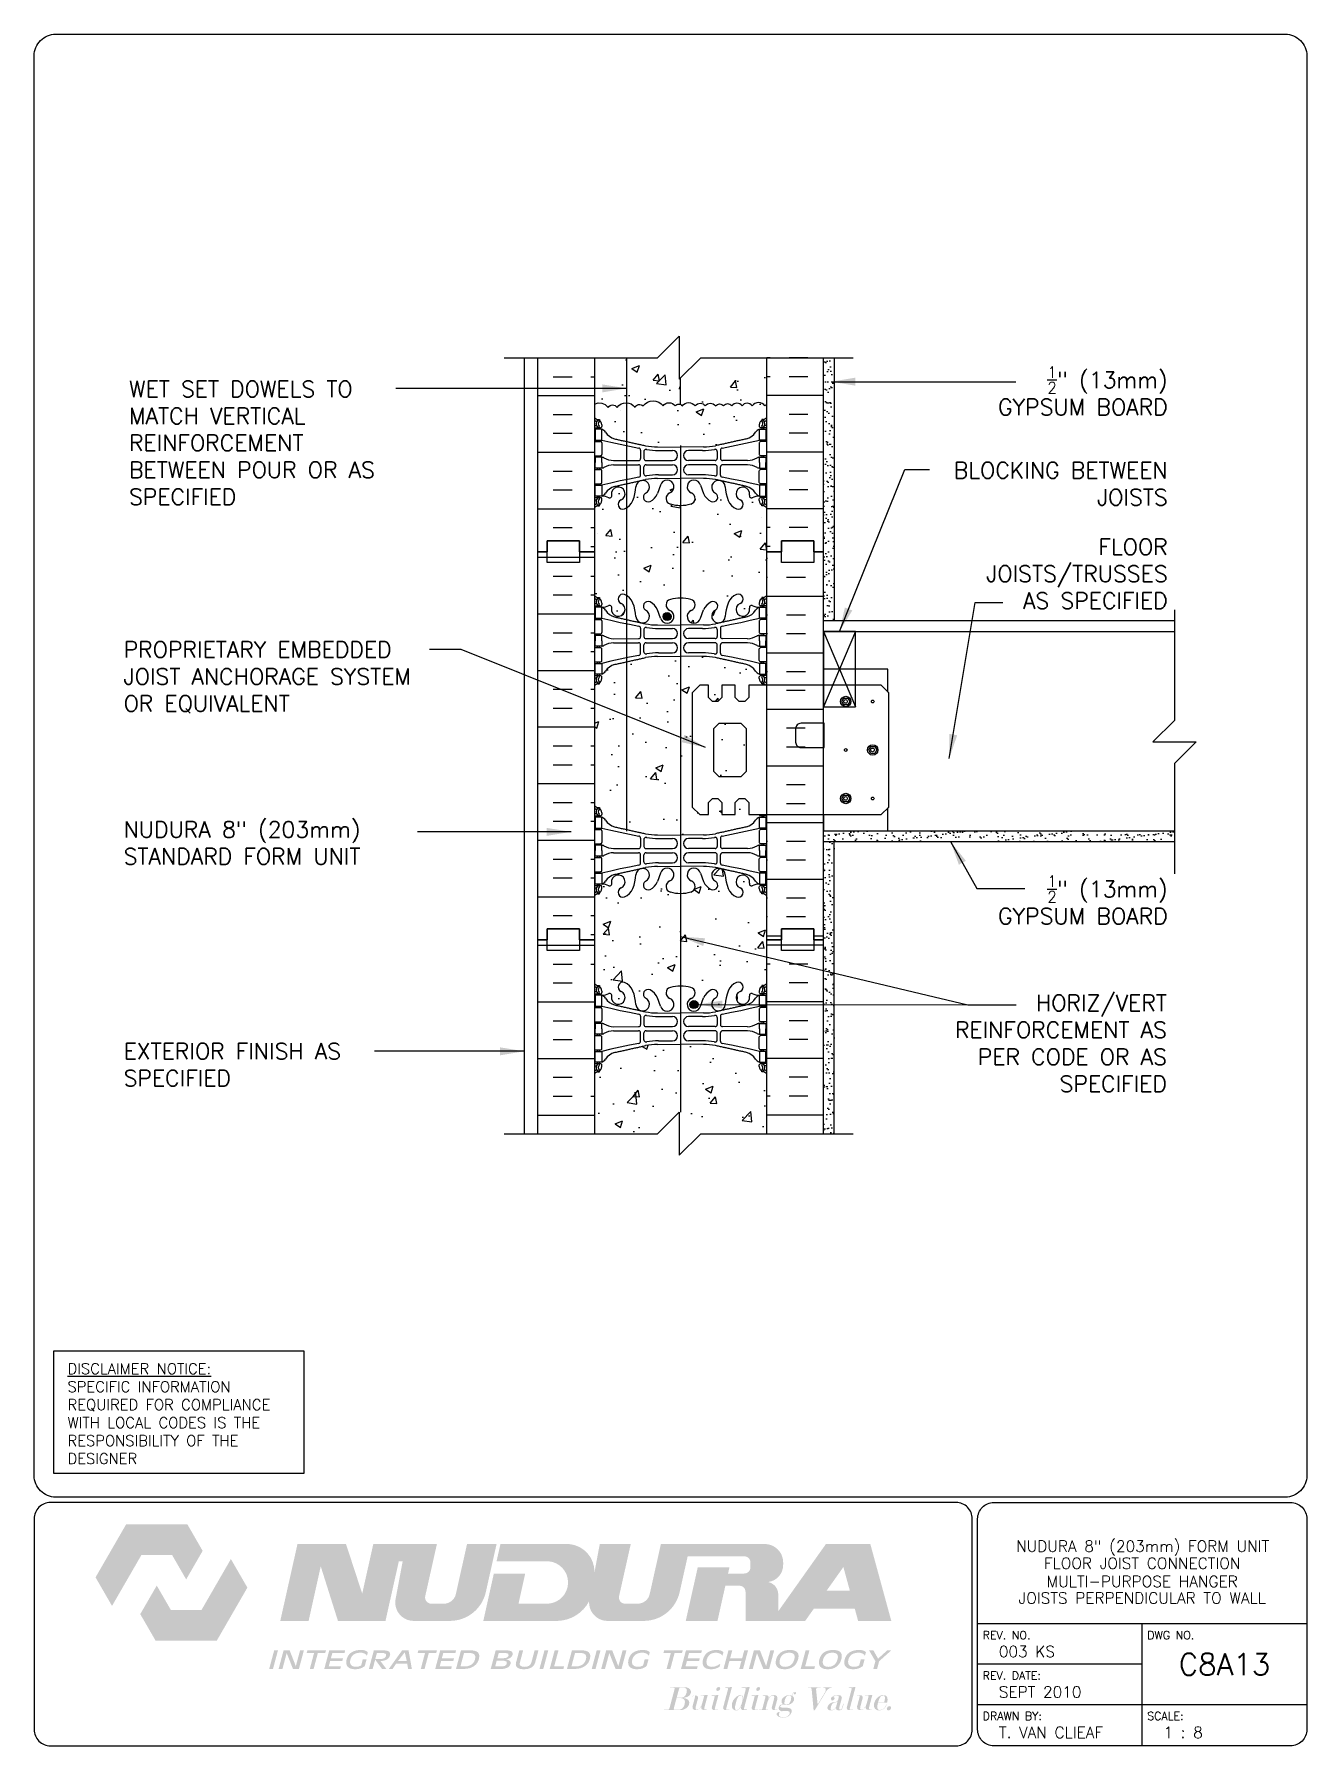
# Paper-space layout 'C8A13' of a CAD drawing. Header units: inches. Extents: x 0.42 to 7.8, y 0.49 to 10.41.
# The model-space entities are those that its viewports show. They can reach past a viewport. Long polylines and large blocks are cut down to what shows.
import ezdxf
from ezdxf.enums import TextEntityAlignment as Align

# ---------------------------------------------------------------- set-up
doc = ezdxf.new("R2010")
doc.units = ezdxf.units.IN
doc.header["$LTSCALE"] = 0.5
doc.header["$MEASUREMENT"] = 0
doc.linetypes.add('DASHED2', pattern=[0.375, 0.25, -0.125])
doc.linetypes.add('HIDDEN2', pattern=[0.1875, 0.125, -0.0625])
for name, color, linetype in [('HATCH', 12, 'Continuous'), ('line25', 2, 'Continuous'), ('LINE3', 3, 'Continuous'), ('LINE50', 5, 'Continuous'), ('LINE9', 9, 'Continuous'), ('LOGO', 7, 'Continuous'), ('TBK_LINE65', 3, 'Continuous'), ('TBK_TEXT', 4, 'Continuous'), ('TEXT', 4, 'Continuous'), ('Web_Edge', 9, 'Continuous')]:
    doc.layers.add(name, color=color, linetype=linetype)
doc.styles.add('DIM', font='romans.shx', dxfattribs={"width": 0.7})
doc.styles.add('ROMANS', font='romans.shx', dxfattribs={"height": 0.75})
doc.dimstyles.new('ext_12', dxfattribs={"dimscale": 12, "dimtxt": 0.09375, "dimasz": 0.09375, "dimexe": 0.09375, "dimexo": 0.0625, "dimgap": 0.0625, "dimtad": 1, "dimdec": 1, "dimzin": 3, "dimdsep": 46, "dimlunit": 4, "dimtxsty": 'DIM', "dimcen": 0.09, "dimdle": 0.09375, "dimclrt": 4, "dimadec": 0, "dimazin": 0, "dimtfac": 1, "dimtdec": 1, "dimtmove": 2, "dimatfit": 3, "dimfxl": 1, "dimfrac": 2, "dimtolj": 1, "dimtzin": 0, "dimarcsym": 0})
pattern_1 = [(37.5, (72.2165, 17.29576), (-0.0157483, 0.48170594), [0, -0.38, 0, -0.425, 0, -0.40625]), (7.5, (72.2165, 17.29576), (0.4424442, 0.7055365), [0, -0.205, 0, -0.3425, 0, -0.13125]), (327.5, (71.909, 17.29576), (0.7785355, 0.0014148), [0, -0.125, 0, -0.45, 0, -0.5875]), (317.5, (71.909, 17.29576), (0.7515317, 0.219419), [0, -0.0625, 0, -0.295, 0, -0.3375])]
pattern_2 = [(180, (72.2165, 17.2958), (-3e-16, -2.625), []), (180, (72.2165, 16.4208), (-3e-16, -2.625), [0.875, -0.875]), (180, (72.2165, 15.5458), (-3e-16, -2.625), [0.875, -0.875])]

psp = doc.layouts.new('C8A13')

# ---------------------------------------------------------------- texts
at = {"layer": 'TBK_TEXT', "color": 7, "style": 'ROMANS'}
for s, p in [('REV. NO.', (5.9215, 1.107)), ('DWG NO.', (6.876, 1.107)), ('REV. DATE:', (5.9215, 0.8726)), ('DRAWN BY:', (5.9215, 0.6382)), ('SCALE:', (6.876, 0.6382))]:
    psp.add_text(s, height=0.04688, dxfattribs=at).set_placement(p)
at = {"layer": 'TEXT', "insert": (0.6134, 2.7065), "char_height": 0.0625, "width": 1.41371, "attachment_point": 1, "style": 'ROMANS'}
psp.add_mtext('{\\Fromans.shx|c1;\\LDISCLAIMER NOTICE:\\l\\PSPECIFIC INFORMATION REQUIRED FOR COMPLIANCE WITH LOCAL CODES IS THE RESPONSIBILITY OF THE DESIGNER}', dxfattribs=at)

msp = doc.modelspace()

# ---------------------------------------------------------------- texts
at = {"layer": 'TEXT', "char_height": 0.75, "style": 'ROMANS'}
for s, insert, width, attachment_point in [('\\A1;{\\H0.7x;\\S1/2;}" (13mm) GYPSUM BOARD', (199.285, 158.081), 9.12398, 6), ('WET SET DOWELS TO MATCH VERTICAL REINFORCEMENT BETWEEN POUR OR AS SPECIFIED', (151.083, 155.662), 13.29655, 4), ('BLOCKING BETWEEN JOISTS', (199.285, 153.766), 11.52812, 6), ('FLOOR JOISTS/TRUSSES AS SPECIFIED', (199.285, 149.593), 9.12398, 6), ('PROPRIETARY EMBEDDED JOIST ANCHORAGE SYSTEM OR EQUIVALENT', (150.833, 144.79), 14.92062, 4), ('NUDURA 8" (203mm) STANDARD FORM UNIT', (150.833, 137.105), 13.40833, 4), ('\\A1;{\\H0.7x;\\S1/2;}" (13mm) GYPSUM BOARD', (199.285, 134.465), 9.12398, 6), ('HORIZ/VERT REINFORCEMENT AS PER CODE OR AS SPECIFIED', (199.247, 127.806), 12.021, 6), ('EXTERIOR FINISH AS SPECIFIED', (150.833, 126.819), 12.63697, 4)]:
    msp.add_mtext(s, dxfattribs=dict(at, insert=insert, width=width, attachment_point=attachment_point))

# ---------------------------------------------------------------- blocks, each defined once
blk = doc.blocks.new('TITLEBLOCK-Tag')
at = {"style": 'ROMANS'}
for tag, height, p in [('TITLE_LINE_1', 0.065, (0.927, -0.1328)), ('TITLE_LINE_2', 0.065, (0.9294, -0.2258)), ('CENTRE-LINE-3', 0.065, (0.927, -0.3246)), ('TITLE_LINE_4', 0.065, (0.927, -0.4299)), ('TITLE_LINE_5', 0.065, (0.927, -0.526)), ('DWG', 0.125, (1.4043, -0.9102))]:
    blk.add_attdef(tag, text='', height=height, dxfattribs=at).set_placement(p, align=Align.MIDDLE_CENTER)
for tag, p in [('LATEST_REVISION', (0.0954, -0.8366)), ('REVISION_DATE', (0.0954, -1.071)), ('DRAWN_BY', (0.0954, -1.3053)), ('SCALE', (1.0499, -1.3053))]:
    blk.add_attdef(tag, text='', height=0.065, dxfattribs=at).set_placement(p, align=Align.MIDDLE_LEFT)

# ---------------------------------------------------------------- hatches: boundary and pattern name
at = {"layer": 'HATCH'}
h = msp.add_hatch(dxfattribs=at)
h.set_pattern_fill('AR-CONC', color=256, scale=0.5, style=0)
h.paths.add_polyline_path([(180.678, 159.616), (177.615, 159.616), (176.615, 158.616), (176.615, 160.616), (175.615, 159.616), (172.678, 159.616), (172.678, 157.466, -0.377878), (173.314, 157.312, -0.520567), (173.737, 157.312, -0.520567), (174.565, 157.312, -0.520567), (174.937, 157.379, -0.520567), (175.866, 157.379, -0.520567), (176.424, 157.379, -0.520567), (176.762, 157.379, -0.520567), (177.353, 157.379, -0.520567), (177.826, 157.379, -0.520567), (178.3, 157.379, -0.469897), (178.678, 157.379, -0.469897), (179.056, 157.379, -0.520567), (179.529, 157.379, -0.520567), (180.002, 157.379, -0.520567), (180.593, 157.379, -0.134867), (180.678, 157.449)])
h = msp.add_hatch(dxfattribs=at)
h.set_pattern_fill('AR-SAND', color=256, scale=0.25, style=0)
h.set_pattern_definition(pattern_1)
h.paths.add_polyline_path([(183.803, 159.616), (183.303, 159.616), (183.303, 150.616), (183.303, 147.416), (183.803, 147.416)])
h = msp.add_hatch(dxfattribs=at)
h.set_pattern_fill('AR-CONC', color=256, scale=0.5)
edge = h.paths.add_edge_path()
edge.add_arc((180.582, 156.497), 0.25, 124.0558, 180, ccw=False)
edge.add_line((180.442, 156.704), (180.442, 156.745))
edge.add_line((180.442, 156.745), (180.532, 156.745))
edge.add_arc((180.332, 157.204), 0.5, 293.57818, 313.78911)
edge.add_line((180.678, 156.843), (180.678, 157.449))
edge.add_arc((180.762, 157.261), 0.206, 114.27624, 145)
edge.add_arc((180.298, 157.172), 0.361, 35, 145)
edge.add_arc((179.765, 157.214), 0.289, 35, 145)
edge.add_arc((179.292, 157.214), 0.289, 35, 145)
edge.add_arc((178.867, 157.223), 0.245, 39.66262, 140.33738)
edge.add_arc((178.489, 157.223), 0.245, 39.66262, 140.33738)
edge.add_arc((178.063, 157.214), 0.289, 35, 145)
edge.add_arc((177.59, 157.214), 0.289, 35, 145)
edge.add_arc((177.058, 157.172), 0.361, 35, 145)
edge.add_arc((176.593, 157.261), 0.206, 35, 145)
edge.add_arc((176.145, 157.184), 0.34, 35, 145)
edge.add_arc((175.401, 157.054), 0.567, 35, 145)
edge.add_arc((174.774, 157.215), 0.231, 45.3054, 155.3054)
edge.add_arc((174.151, 157.022), 0.505, 35, 145)
edge.add_arc((173.525, 157.164), 0.258, 35, 145)
edge.add_arc((172.909, 157.028), 0.495, 35, 117.80184)
edge.add_line((172.678, 157.466), (172.678, 156.843))
edge.add_arc((173.024, 157.204), 0.5, 226.21089, 246.42182)
edge.add_line((172.824, 156.745), (172.914, 156.745))
edge.add_line((172.914, 156.745), (172.914, 156.704))
edge.add_arc((172.774, 156.497), 0.25, 0, 55.9442, ccw=False)
edge.add_line((173.024, 156.497), (173.024, 156.429))
edge.add_arc((172.961, 156.429), 0.0625, -90, 0, ccw=False)
edge.add_line((172.961, 156.367), (172.914, 156.367))
edge.add_line((172.914, 156.367), (172.914, 156.297))
edge.add_line((172.914, 156.297), (173.019, 156.297))
edge.add_arc((172.896, 155.954), 0.364, 34.97751, 70.33874, ccw=False)
edge.add_arc((173.819, 156.565), 0.743, 212.79192, 253.81071)
edge.add_spline(control_points=[(173.612, 155.851), (175.049, 155.531)], knot_values=[0, 0, 1, 1], degree=1, periodic=0)
edge.add_arc((175.606, 158.462), 2.984, 259.25462, 270.09947)
edge.add_line((175.611, 155.478), (176.678, 155.463))
edge.add_line((176.678, 155.463), (177.744, 155.478))
edge.add_arc((177.749, 158.462), 2.984, 269.90053, 280.74538)
edge.add_spline(control_points=[(178.306, 155.531), (179.743, 155.851)], knot_values=[0, 0, 1, 1], degree=1, periodic=0)
edge.add_arc((179.536, 156.565), 0.743, 286.18929, 327.20808)
edge.add_arc((180.459, 155.954), 0.364, 109.66126, 145.02249, ccw=False)
edge.add_line((180.337, 156.297), (180.442, 156.297))
edge.add_line((180.442, 156.297), (180.442, 156.367))
edge.add_line((180.442, 156.367), (180.394, 156.367))
edge.add_arc((180.394, 156.429), 0.0625, 180, 270, ccw=False)
edge.add_line((180.332, 156.429), (180.332, 156.497))
h.paths.add_polyline_path([(180.678, 150.616), (180.678, 152.65, 0.088416), (180.532, 152.748), (180.442, 152.748), (180.442, 152.789, -0.249069), (180.332, 152.997), (180.332, 153.064, -0.414214), (180.394, 153.127), (180.442, 153.127), (180.442, 153.197), (180.337, 153.197, 0.085348), (180.007, 153.121, -0.669601), (179.875, 153.241, 2.087231), (179.441, 153.017, -1), (179.277, 152.608, -0.21345), (178.885, 152.997, -0.068226), (178.749, 153.625, 1.753171), (178.298, 153.329, -0.940793), (178.095, 152.945, -0.173075), (177.749, 153.312), (177.606, 153.699, 1.612474), (177.175, 153.339, -0.734872), (177.152, 152.828, -0.068475), (176.678, 152.766, -0.068475), (176.203, 152.828, -0.734872), (176.18, 153.339, 1.612474), (175.749, 153.699), (175.606, 153.312, -0.173075), (175.26, 152.945, -0.940793), (175.057, 153.329, 1.753171), (174.606, 153.625, -0.068226), (174.47, 152.997, -0.21345), (174.078, 152.608, -1), (173.914, 153.017, 2.087231), (173.481, 153.241, -0.669601), (173.348, 153.121, 0.085348), (173.019, 153.197), (172.914, 153.197), (172.914, 153.127), (172.961, 153.127, -0.414214), (173.024, 153.064), (173.024, 152.997, -0.249069), (172.914, 152.789), (172.914, 152.748), (172.824, 152.748, 0.088416), (172.678, 152.65), (172.678, 150.616), (172.678, 148.582, 0.088416), (172.824, 148.484), (172.914, 148.484), (172.914, 148.443, -0.249069), (173.024, 148.235), (173.024, 148.168, -0.414214), (172.961, 148.105), (172.914, 148.105), (172.914, 148.035), (173.019, 148.035, 0.085348), (173.348, 148.111, -0.669601), (173.481, 147.991, 2.087231), (173.914, 148.216, -1), (174.078, 148.624, -0.21345), (174.47, 148.235, -0.068226), (174.606, 147.607, 1.753171), (175.057, 147.904, -0.940793), (175.26, 148.287, -0.173075), (175.606, 147.92), (175.749, 147.533, 1.612474), (176.18, 147.893, -0.734872), (176.203, 148.404, -0.068475), (176.678, 148.466, -0.068475), (177.152, 148.404, -0.734872), (177.175, 147.893, 1.612474), (177.606, 147.533), (177.749, 147.92, -0.173075), (178.095, 148.287, -0.940793), (178.298, 147.904, 1.753171), (178.749, 147.607, -0.068226), (178.885, 148.235, -0.21345), (179.277, 148.624, -1), (179.441, 148.216, 2.087231), (179.875, 147.991, -0.669601), (180.007, 148.111, 0.085348), (180.337, 148.035), (180.442, 148.035), (180.442, 148.105), (180.394, 148.105, -0.414214), (180.332, 148.168), (180.332, 148.235, -0.249069), (180.442, 148.443), (180.442, 148.484), (180.532, 148.484, 0.088416), (180.678, 148.582)])
edge = h.paths.add_edge_path()
edge.add_line((177.218, 144.062), (177.571, 144.416))
edge.add_line((177.571, 144.416), (177.968, 144.416))
edge.add_line((177.968, 144.416), (177.968, 143.854))
edge.add_line((177.968, 143.854), (178.155, 143.666))
edge.add_line((178.155, 143.666), (178.405, 143.666))
edge.add_line((178.405, 143.666), (178.593, 143.854))
edge.add_line((178.593, 143.854), (178.593, 144.416))
edge.add_line((178.593, 144.416), (179.218, 144.416))
edge.add_line((179.218, 144.416), (179.218, 143.854))
edge.add_line((179.218, 143.854), (179.405, 143.666))
edge.add_line((179.405, 143.666), (179.655, 143.666))
edge.add_line((179.655, 143.666), (179.843, 143.854))
edge.add_line((179.843, 143.854), (179.843, 144.416))
edge.add_line((179.843, 144.416), (180.647, 144.416))
edge.add_arc((180.332, 144.028), 0.5, 50.83704, 66.42182)
edge.add_line((180.532, 144.487), (180.442, 144.487))
edge.add_line((180.442, 144.487), (180.442, 144.528))
edge.add_arc((180.582, 144.735), 0.25, 180, 235.9442, ccw=False)
edge.add_line((180.332, 144.735), (180.332, 144.803))
edge.add_arc((180.394, 144.803), 0.0625, 90, 180, ccw=False)
edge.add_line((180.394, 144.865), (180.442, 144.865))
edge.add_line((180.442, 144.865), (180.442, 144.935))
edge.add_line((180.442, 144.935), (180.337, 144.935))
edge.add_arc((180.459, 145.278), 0.364, 214.97751, 250.33874, ccw=False)
edge.add_arc((179.536, 144.667), 0.743, 32.79192, 73.81071)
edge.add_spline(control_points=[(179.743, 145.381), (178.306, 145.701)], knot_values=[0, 0, 1, 1], degree=1, periodic=0)
edge.add_arc((177.749, 142.77), 2.984, 79.25462, 90.09947)
edge.add_line((177.744, 145.754), (176.678, 145.769))
edge.add_line((176.678, 145.769), (175.611, 145.754))
edge.add_arc((175.606, 142.77), 2.984, 89.90053, 100.74538)
edge.add_spline(control_points=[(175.049, 145.701), (173.612, 145.381)], knot_values=[0, 0, 1, 1], degree=1, periodic=0)
edge.add_arc((173.819, 144.667), 0.743, 106.18929, 147.20808)
edge.add_arc((172.896, 145.278), 0.364, 289.66126, 325.02249, ccw=False)
edge.add_line((173.019, 144.935), (172.914, 144.935))
edge.add_line((172.914, 144.935), (172.914, 144.865))
edge.add_line((172.914, 144.865), (172.961, 144.865))
edge.add_arc((172.961, 144.803), 0.0625, 0, 90, ccw=False)
edge.add_line((173.024, 144.803), (173.024, 144.735))
edge.add_arc((172.774, 144.735), 0.25, 304.0558, 360, ccw=False)
edge.add_line((172.914, 144.528), (172.914, 144.487))
edge.add_line((172.914, 144.487), (172.824, 144.487))
edge.add_arc((173.024, 144.028), 0.5, 113.57818, 133.78911)
edge.add_line((172.678, 144.389), (172.678, 138.843))
edge.add_arc((173.024, 139.204), 0.5, 226.21089, 246.42182)
edge.add_line((172.824, 138.745), (172.914, 138.745))
edge.add_line((172.914, 138.745), (172.914, 138.704))
edge.add_arc((172.774, 138.497), 0.25, 0, 55.9442, ccw=False)
edge.add_line((173.024, 138.497), (173.024, 138.429))
edge.add_arc((172.961, 138.429), 0.0625, -90, 0, ccw=False)
edge.add_line((172.961, 138.367), (172.914, 138.367))
edge.add_line((172.914, 138.367), (172.914, 138.297))
edge.add_line((172.914, 138.297), (173.019, 138.297))
edge.add_arc((172.896, 137.954), 0.364, 34.97751, 70.33874, ccw=False)
edge.add_arc((173.819, 138.565), 0.743, 212.79192, 253.81071)
edge.add_spline(control_points=[(173.612, 137.851), (175.049, 137.531)], knot_values=[0, 0, 1, 1], degree=1, periodic=0)
edge.add_arc((175.606, 140.462), 2.984, 259.25462, 270.09947)
edge.add_line((175.611, 137.478), (176.678, 137.463))
edge.add_line((176.678, 137.463), (177.744, 137.478))
edge.add_arc((177.749, 140.462), 2.984, 269.90053, 280.74538)
edge.add_spline(control_points=[(178.306, 137.531), (179.743, 137.851)], knot_values=[0, 0, 1, 1], degree=1, periodic=0)
edge.add_arc((179.536, 138.565), 0.743, 286.18929, 327.20808)
edge.add_arc((180.459, 137.954), 0.364, 109.66126, 145.02249, ccw=False)
edge.add_line((180.337, 138.297), (180.442, 138.297))
edge.add_line((180.442, 138.297), (180.442, 138.367))
edge.add_line((180.442, 138.367), (180.394, 138.367))
edge.add_arc((180.394, 138.429), 0.0625, 192.07049, 270, ccw=False)
edge.add_line((180.333, 138.416), (179.843, 138.416))
edge.add_line((179.843, 138.416), (179.843, 138.979))
edge.add_line((179.843, 138.979), (179.655, 139.166))
edge.add_line((179.655, 139.166), (179.405, 139.166))
edge.add_line((179.405, 139.166), (179.218, 138.979))
edge.add_line((179.218, 138.979), (179.218, 138.416))
edge.add_line((179.218, 138.416), (178.593, 138.416))
edge.add_line((178.593, 138.416), (178.593, 138.979))
edge.add_line((178.593, 138.979), (178.405, 139.166))
edge.add_line((178.405, 139.166), (178.155, 139.166))
edge.add_line((178.155, 139.166), (177.968, 138.979))
edge.add_line((177.968, 138.979), (177.968, 138.416))
edge.add_line((177.968, 138.416), (177.571, 138.416))
edge.add_line((177.571, 138.416), (177.218, 138.77))
edge.add_line((177.218, 138.77), (177.218, 144.062))
h.paths.add_polyline_path([(180.678, 134.65, 0.088416), (180.532, 134.748), (180.442, 134.748), (180.442, 134.789, -0.249069), (180.332, 134.997), (180.332, 135.064, -0.414214), (180.394, 135.127), (180.442, 135.127), (180.442, 135.197), (180.337, 135.197, 0.085348), (180.007, 135.121, -0.669601), (179.875, 135.241, 2.087231), (179.441, 135.017, -1), (179.277, 134.608, -0.21345), (178.885, 134.997, -0.069923), (178.748, 135.641, 1.702394), (178.298, 135.329, -0.940793), (178.095, 134.945, -0.173075), (177.749, 135.312), (177.606, 135.699, 1.612474), (177.175, 135.339, -0.734872), (177.152, 134.828, -0.068475), (176.678, 134.766, -0.068475), (176.203, 134.828, -0.734872), (176.18, 135.339, 1.612474), (175.749, 135.699), (175.606, 135.312, -0.173075), (175.26, 134.945, -0.940793), (175.057, 135.329, 1.702394), (174.607, 135.641, -0.069923), (174.47, 134.997, -0.21345), (174.078, 134.608, -1), (173.914, 135.017, 2.087231), (173.481, 135.241, -0.669601), (173.348, 135.121, 0.085348), (173.019, 135.197), (172.914, 135.197), (172.914, 135.127), (172.961, 135.127, -0.414214), (173.024, 135.064), (173.024, 134.997, -0.249069), (172.914, 134.789), (172.914, 134.748), (172.824, 134.748, 0.088416), (172.678, 134.65), (172.678, 132.616), (172.678, 130.582, 0.088416), (172.824, 130.484), (172.914, 130.484), (172.914, 130.443, -0.249069), (173.024, 130.235), (173.024, 130.168, -0.414214), (172.961, 130.105), (172.914, 130.105), (172.914, 130.035), (173.019, 130.035, 0.085348), (173.348, 130.111, -0.669601), (173.481, 129.991, 2.087231), (173.914, 130.216, -1), (174.078, 130.624, -0.21345), (174.47, 130.235, -0.069923), (174.607, 129.591, 1.702394), (175.057, 129.904, -0.940793), (175.26, 130.287, -0.173075), (175.606, 129.92), (175.749, 129.533, 1.612474), (176.18, 129.893, -0.734872), (176.203, 130.404, -0.068475), (176.678, 130.466, -0.068475), (177.152, 130.404, -0.734872), (177.175, 129.893, 1.612474), (177.606, 129.533), (177.749, 129.92, -0.173075), (178.095, 130.287, -0.940793), (178.298, 129.904, 1.702394), (178.748, 129.591, -0.069923), (178.885, 130.235, -0.21345), (179.277, 130.624, -1), (179.441, 130.216, 2.087231), (179.875, 129.991, -0.669601), (180.007, 130.111, 0.085348), (180.337, 130.035), (180.442, 130.035), (180.442, 130.105), (180.394, 130.105, -0.414214), (180.332, 130.168), (180.332, 130.235, -0.249069), (180.442, 130.443), (180.442, 130.484), (180.532, 130.484, 0.088416), (180.678, 130.582), (180.678, 132.616)])
edge = h.paths.add_edge_path()
edge.add_arc((180.332, 126.028), 0.5, 46.21089, 66.42182)
edge.add_line((180.532, 126.487), (180.442, 126.487))
edge.add_line((180.442, 126.487), (180.442, 126.528))
edge.add_arc((180.582, 126.735), 0.25, 180, 235.9442, ccw=False)
edge.add_line((180.332, 126.735), (180.332, 126.803))
edge.add_arc((180.394, 126.803), 0.0625, 90, 180, ccw=False)
edge.add_line((180.394, 126.865), (180.442, 126.865))
edge.add_line((180.442, 126.865), (180.442, 126.935))
edge.add_line((180.442, 126.935), (180.337, 126.935))
edge.add_arc((180.459, 127.278), 0.364, 212.04242, 250.33874, ccw=False)
edge.add_arc((179.536, 126.667), 0.743, 34.22802, 73.81071)
edge.add_spline(control_points=[(179.743, 127.381), (178.306, 127.701)], knot_values=[0, 0, 1, 1], degree=1, periodic=0)
edge.add_arc((177.749, 124.77), 2.984, 79.25462, 90.09947)
edge.add_line((177.744, 127.754), (176.678, 127.769))
edge.add_line((176.678, 127.769), (175.611, 127.754))
edge.add_arc((175.606, 124.77), 2.984, 89.90053, 100.74538)
edge.add_spline(control_points=[(175.049, 127.701), (173.612, 127.381)], knot_values=[0, 0, 1, 1], degree=1, periodic=0)
edge.add_arc((173.819, 126.667), 0.743, 106.18929, 145.77198)
edge.add_arc((172.896, 127.278), 0.364, 289.66126, 327.95758, ccw=False)
edge.add_line((173.019, 126.935), (172.914, 126.935))
edge.add_line((172.914, 126.935), (172.914, 126.865))
edge.add_line((172.914, 126.865), (172.961, 126.865))
edge.add_arc((172.961, 126.803), 0.0625, 0, 90, ccw=False)
edge.add_line((173.024, 126.803), (173.024, 126.735))
edge.add_arc((172.774, 126.735), 0.25, 304.0558, 360, ccw=False)
edge.add_line((172.914, 126.528), (172.914, 126.487))
edge.add_line((172.914, 126.487), (172.824, 126.487))
edge.add_arc((173.024, 126.028), 0.5, 113.57818, 133.78911)
edge.add_line((172.678, 126.389), (172.678, 123.616))
edge.add_line((172.678, 123.616), (175.615, 123.616))
edge.add_line((175.615, 123.616), (176.615, 124.616))
edge.add_line((176.615, 124.616), (176.615, 122.616))
edge.add_line((176.615, 122.616), (177.615, 123.616))
edge.add_line((177.615, 123.616), (180.678, 123.616))
edge.add_line((180.678, 123.616), (180.678, 126.389))
h = msp.add_hatch(dxfattribs=at)
h.set_pattern_fill('INSUL', color=256, scale=7, style=0)
h.set_pattern_definition([(0, (-2753.484, -264.3935), (0, 2.625), []), (0, (-2753.484, -263.5185), (0, 2.625), [0.875, -0.875]), (0, (-2753.484, -262.6435), (0, 2.625), [0.875, -0.875])])
h.paths.add_polyline_path([(170.053, 132.616), (170.49, 132.616), (170.49, 133.116), (171.99, 133.116), (171.99, 132.616), (172.678, 132.616), (172.678, 150.616), (171.99, 150.616), (171.99, 151.116), (170.49, 151.116), (170.49, 150.616), (170.053, 150.616)])
h = msp.add_hatch(dxfattribs=at)
h.set_pattern_fill('INSUL', color=256, scale=7, angle=180, style=0)
h.set_pattern_definition(pattern_2)
h.paths.add_polyline_path([(180.673, 146.712), (180.373, 146.712), (180.373, 146.212), (180.673, 146.212)])
h.paths.add_polyline_path([(183.303, 150.616), (182.865, 150.616), (182.865, 150.116), (181.365, 150.116), (181.365, 150.616), (180.678, 150.616), (180.678, 144.416), (183.303, 144.416)])
h = msp.add_hatch(dxfattribs=at)
h.set_pattern_fill('AR-CONC', color=256, scale=0.5, style=0)
h.paths.add_polyline_path([(179.718, 142.416), (179.468, 142.666), (178.468, 142.666), (178.218, 142.416), (178.218, 140.416), (178.468, 140.166), (179.468, 140.166), (179.718, 140.416)], flags=17)
h = msp.add_hatch(dxfattribs=at)
h.set_pattern_fill('INSUL', color=256, scale=7, angle=180, style=0)
h.set_pattern_definition(pattern_2)
h.paths.add_polyline_path([(183.303, 138.416), (180.678, 138.416), (180.678, 132.616), (181.365, 132.616), (181.365, 133.116), (182.865, 133.116), (182.865, 132.616), (183.303, 132.616)])
h = msp.add_hatch(dxfattribs=at)
h.set_pattern_fill('AR-SAND', color=256, scale=0.25, style=0)
h.set_pattern_definition(pattern_1)
h.paths.add_polyline_path([(183.303, 137.666), (183.303, 137.166), (199.598, 137.166), (199.598, 137.666)])
h = msp.add_hatch(dxfattribs=at)
h.set_pattern_fill('AR-SAND', color=256, scale=0.25, style=0)
h.set_pattern_definition(pattern_1)
h.paths.add_polyline_path([(183.303, 132.616), (183.303, 123.616), (183.803, 123.616), (183.803, 137.166), (183.303, 137.166)])
at = {"layer": 'LINE3'}
for points in [[(175.866, 147.606, 1), (176.241, 147.606, 1)], [(177.114, 129.606, 1), (177.489, 129.606, 1)]]:
    msp.add_hatch(color=256, dxfattribs=at).paths.add_polyline_path(points)

# ---------------------------------------------------------------- linework, layer by layer
at = {"layer": 'HATCH'}
for p, q in [((170.766, 159.607), (171.641, 159.607)), ((172.516, 159.607), (172.678, 159.607)), ((180.839, 159.607), (180.678, 159.607)), ((182.589, 159.607), (181.714, 159.607)), ((170.766, 158.732), (171.641, 158.732)), ((172.516, 158.732), (172.678, 158.732)), ((180.839, 158.732), (180.678, 158.732)), ((182.589, 158.732), (181.714, 158.732)), ((170.053, 157.857), (172.678, 157.857)), ((175.068, 157.525), (175.068, 157.525)), ((176.455, 157.517), (176.455, 157.517)), ((176.758, 157.369), (176.758, 157.369)), ((177.737, 157.412), (177.737, 157.412)), ((180.01, 157.534), (180.01, 157.534)), ((183.303, 157.857), (180.678, 157.857)), ((170.766, 156.982), (171.641, 156.982)), ((173.888, 157.165), (173.888, 157.165)), ((182.589, 156.982), (181.714, 156.982)), ((170.766, 156.107), (171.641, 156.107)), ((182.589, 156.107), (181.714, 156.107)), ((170.053, 155.232), (172.678, 155.232)), ((183.303, 155.232), (180.678, 155.232)), ((170.766, 154.357), (171.641, 154.357)), ((182.589, 154.357), (181.714, 154.357)), ((170.766, 153.482), (171.641, 153.482)), ((182.589, 153.482), (181.714, 153.482)), ((170.053, 152.607), (172.678, 152.607)), ((183.303, 152.607), (180.678, 152.607)), ((170.766, 151.732), (171.641, 151.732)), ((172.516, 151.732), (172.678, 151.732)), ((180.438, 152.203), (180.438, 152.203)), ((180.839, 151.732), (180.678, 151.732)), ((182.589, 151.732), (181.714, 151.732)), ((172.812, 151.453), (172.812, 151.453)), ((172.516, 150.857), (172.678, 150.857)), ((180.839, 150.857), (180.678, 150.857)), ((170.053, 132.357), (172.678, 132.357)), ((183.303, 132.357), (180.678, 132.357)), ((170.766, 131.482), (171.641, 131.482)), ((172.516, 131.482), (172.678, 131.482)), ((180.839, 131.482), (180.678, 131.482)), ((182.589, 131.482), (181.714, 131.482)), ((170.766, 130.607), (171.641, 130.607)), ((182.589, 130.607), (181.714, 130.607)), ((170.053, 129.732), (172.678, 129.732)), ((183.303, 129.732), (180.678, 129.732)), ((170.766, 128.857), (171.641, 128.857)), ((182.589, 128.857), (181.714, 128.857)), ((170.766, 127.982), (171.641, 127.982)), ((182.589, 127.982), (181.714, 127.982)), ((170.053, 127.107), (172.678, 127.107)), ((183.303, 127.107), (180.678, 127.107)), ((170.766, 126.232), (171.641, 126.232)), ((182.589, 126.232), (181.714, 126.232)), ((170.766, 125.357), (171.641, 125.357)), ((172.516, 125.357), (172.678, 125.357)), ((180.839, 125.357), (180.678, 125.357)), ((182.589, 125.357), (181.714, 125.357)), ((170.053, 124.482), (172.678, 124.482)), ((183.303, 124.482), (180.678, 124.482))]:
    msp.add_line(p, q, dxfattribs=at)
at = {"layer": 'HATCH', "linetype": 'HIDDEN2'}
for p, q in [((182.467, 144.171), (181.592, 144.171)), ((183.303, 143.296), (180.678, 143.296)), ((182.467, 142.421), (181.592, 142.421)), ((182.467, 141.546), (181.592, 141.546)), ((183.303, 140.671), (180.678, 140.671)), ((182.467, 139.796), (181.592, 139.796)), ((182.467, 138.921), (181.592, 138.921))]:
    msp.add_line(p, q, dxfattribs=at)
at = {"layer": 'HATCH'}
for points in [[(172.678, 157.466, -0.377878), (173.314, 157.312, -0.520567), (173.737, 157.312, -0.520567), (174.565, 157.312, -0.520567), (174.937, 157.379, -0.520567), (175.866, 157.379, -0.520567), (176.424, 157.379, -0.520567), (176.762, 157.379, -0.520567), (177.353, 157.379, -0.520567), (177.826, 157.379, -0.520567), (178.3, 157.379, -0.469897), (178.678, 157.379)], [(180.678, 157.449, 0.134867), (180.593, 157.379, 0.520567), (180.002, 157.379, 0.520567), (179.529, 157.379, 0.520567), (179.056, 157.379, 0.469897), (178.678, 157.379)]]:
    msp.add_lwpolyline(points, format="xyb", dxfattribs=at)
at = {"layer": 'line25'}
for p, q in [((172.678, 159.616), (172.678, 150.616)), ((180.678, 150.616), (180.678, 159.616)), ((172.678, 150.616), (172.678, 132.616)), ((180.678, 144.416), (180.678, 150.616)), ((183.303, 146.916), (199.598, 146.916)), ((186.303, 145.166), (183.303, 145.166)), ((183.303, 145.166), (183.303, 144.416)), ((186.303, 144.102), (186.303, 145.166)), ((180.678, 132.616), (180.678, 138.416)), ((183.303, 138.416), (183.303, 137.666)), ((186.303, 137.666), (186.303, 138.73)), ((183.303, 137.666), (199.598, 137.666)), ((183.303, 137.666), (186.303, 137.666)), ((172.678, 132.616), (172.678, 123.616)), ((180.678, 123.616), (180.678, 132.616))]:
    msp.add_line(p, q, dxfattribs=at)
for points in [[(177.218, 144.062), (177.218, 138.77), (177.571, 138.416), (177.968, 138.416), (177.968, 138.979), (178.155, 139.166), (178.405, 139.166), (178.593, 138.979), (178.593, 138.416), (179.218, 138.416), (179.218, 138.979), (179.405, 139.166), (179.655, 139.166), (179.843, 138.979), (179.843, 138.416), (185.989, 138.416), (186.343, 138.77), (186.343, 144.062), (185.989, 144.416), (179.843, 144.416), (179.843, 143.854), (179.655, 143.666), (179.405, 143.666), (179.218, 143.854), (179.218, 144.416), (178.593, 144.416), (178.593, 143.854), (178.405, 143.666), (178.155, 143.666), (177.968, 143.854), (177.968, 144.416), (177.571, 144.416)], [(178.468, 140.166), (178.218, 140.416), (178.218, 142.416), (178.468, 142.666), (179.468, 142.666), (179.718, 142.416), (179.718, 140.416), (179.468, 140.166)]]:
    msp.add_lwpolyline(points, close=True, dxfattribs=at)
msp.add_lwpolyline([(182.018, 141.779, 0.414214), (182.268, 141.529), (183.343, 141.529), (183.343, 142.654), (182.268, 142.654, 0.414214), (182.018, 142.404)], format="xyb", close=True, dxfattribs=at)
at = {"layer": 'LINE3'}
for p, q in [((174.173, 159.616), (174.173, 137.65)), ((176.678, 157.449), (176.678, 158.679)), ((176.678, 155.546), (176.678, 144.409)), ((176.678, 144.409), (176.678, 138.409)), ((176.678, 138.409), (176.678, 124.609))]:
    msp.add_line(p, q, dxfattribs=at)
for centre in [(176.054, 147.606), (177.301, 129.606)]:
    msp.add_circle(centre, 0.188, dxfattribs=at)
at = {"layer": 'LINE50'}
for p, q in [((170.053, 150.616), (170.053, 159.616)), ((183.303, 150.616), (183.303, 159.616)), ((170.053, 132.616), (170.053, 150.616)), ((183.303, 144.416), (183.303, 150.616)), ((183.303, 132.616), (183.303, 138.416)), ((170.053, 123.616), (170.053, 132.616)), ((183.303, 123.616), (183.303, 132.616))]:
    msp.add_line(p, q, dxfattribs=at)
for points in [[(170.053, 150.616), (170.49, 150.616), (170.49, 151.116), (171.99, 151.116), (171.99, 150.616), (172.678, 150.616)], [(172.678, 150.616), (171.99, 150.616), (171.99, 151.116), (170.49, 151.116), (170.49, 150.616), (170.053, 150.616)], [(183.303, 150.616), (182.865, 150.616), (182.865, 151.116), (181.365, 151.116), (181.365, 150.616), (180.678, 150.616)], [(180.678, 150.616), (181.365, 150.616), (181.365, 151.116), (182.865, 151.116), (182.865, 150.616), (183.303, 150.616)], [(172.678, 132.616), (171.99, 132.616), (171.99, 133.116), (170.49, 133.116), (170.49, 132.616), (170.053, 132.616)], [(170.053, 132.616), (170.49, 132.616), (170.49, 133.116), (171.99, 133.116), (171.99, 132.616), (172.678, 132.616)], [(180.678, 132.616), (181.365, 132.616), (181.365, 133.116), (182.865, 133.116), (182.865, 132.616), (183.303, 132.616)], [(183.303, 132.616), (182.865, 132.616), (182.865, 133.116), (181.365, 133.116), (181.365, 132.616), (180.678, 132.616)]]:
    msp.add_lwpolyline(points, dxfattribs=at)
at = {"layer": 'LINE9'}
for p, q in [((169.428, 159.616), (169.428, 123.616)), ((183.803, 159.616), (183.803, 147.416)), ((183.303, 147.416), (199.598, 147.416)), ((183.303, 142.529), (183.303, 141.654)), ((183.303, 142.529), (183.343, 142.529)), ((183.303, 141.654), (183.343, 141.654)), ((183.303, 137.166), (199.598, 137.166)), ((183.803, 123.616), (183.803, 137.166))]:
    msp.add_line(p, q, dxfattribs=at)
at = {"layer": 'LINE9', "linetype": 'HIDDEN2'}
for p, q in [((183.303, 146.916), (184.803, 143.416)), ((184.803, 146.916), (183.303, 143.416)), ((180.678, 138.416), (180.678, 144.397)), ((183.303, 138.416), (183.303, 144.416))]:
    msp.add_line(p, q, dxfattribs=at)
at = {"layer": 'LINE9'}
for points in [[(168.497, 159.616), (175.615, 159.616), (176.615, 160.616), (176.615, 158.616), (177.615, 159.616), (184.681, 159.616)], [(199.598, 147.916), (199.598, 142.791), (198.598, 141.791), (200.598, 141.791), (199.598, 140.791), (199.598, 135.666)], [(168.497, 123.616), (175.615, 123.616), (176.615, 124.616), (176.615, 122.616), (177.615, 123.616), (184.681, 123.616)]]:
    msp.add_lwpolyline(points, dxfattribs=at)
at = {"layer": 'LINE9', "linetype": 'DASHED2', "ltscale": 0.15}
for points in [[(171.99, 150.616), (171.99, 150.616), (171.99, 150.116), (170.49, 150.116), (170.49, 150.616), (170.49, 150.616)], [(171.99, 150.616), (171.99, 150.616), (171.99, 150.116), (170.49, 150.116), (170.49, 150.616), (170.49, 150.616)], [(182.865, 150.616), (182.865, 150.616), (182.865, 150.116), (181.365, 150.116), (181.365, 150.616), (181.365, 150.616)], [(182.865, 150.616), (182.865, 150.616), (182.865, 150.116), (181.365, 150.116), (181.365, 150.616), (181.365, 150.616)], [(171.99, 132.616), (171.99, 132.616), (171.99, 132.116), (170.49, 132.116), (170.49, 132.616), (170.49, 132.616)], [(171.99, 132.616), (171.99, 132.616), (171.99, 132.116), (170.49, 132.116), (170.49, 132.616), (170.49, 132.616)], [(182.865, 132.616), (182.865, 132.616), (182.865, 132.116), (181.365, 132.116), (181.365, 132.616), (181.365, 132.616)], [(182.865, 132.616), (182.865, 132.616), (182.865, 132.116), (181.365, 132.116), (181.365, 132.616), (181.365, 132.616)]]:
    msp.add_lwpolyline(points, dxfattribs=at)
at = {"layer": 'LINE9', "linetype": 'HIDDEN2'}
msp.add_lwpolyline([(183.303, 143.416), (184.803, 143.416), (184.803, 146.916), (183.303, 146.916)], close=True, dxfattribs=at)
at = {"layer": 'LINE9'}
for points in [[(184.435, 143.826), (184.528, 143.666), (184.435, 143.506), (184.25, 143.506), (184.158, 143.666), (184.25, 143.826)], [(185.685, 141.576), (185.778, 141.416), (185.685, 141.256), (185.5, 141.256), (185.408, 141.416), (185.5, 141.576)], [(184.435, 139.326), (184.528, 139.166), (184.435, 139.006), (184.25, 139.006), (184.158, 139.166), (184.25, 139.326)]]:
    msp.add_lwpolyline(points, close=True, dxfattribs=at)
for centre, radius in [((184.343, 143.666), 0.241), ((185.593, 143.666), 0.0625), ((184.343, 141.416), 0.0625), ((185.593, 141.416), 0.241), ((184.343, 139.166), 0.241), ((185.593, 139.166), 0.0625)]:
    msp.add_circle(centre, radius, dxfattribs=at)
at = {"layer": 'LINE9', "linetype": 'DASHED2'}
for centre in [(184.338, 143.67), (185.588, 141.42), (184.338, 139.17)]:
    msp.add_circle(centre, 0.0843, dxfattribs=at)
at = {"layer": 'Web_Edge'}
for p, q in [((172.678, 156.467), (172.755, 156.467)), ((172.824, 156.745), (172.914, 156.745)), ((172.914, 156.745), (172.914, 156.704)), ((173.024, 156.497), (173.024, 156.429)), ((180.332, 156.497), (180.332, 156.429)), ((180.532, 156.745), (180.442, 156.745)), ((180.442, 156.745), (180.442, 156.704)), ((180.678, 156.467), (180.6, 156.467)), ((172.678, 156.367), (172.961, 156.367)), ((172.678, 155.727), (172.961, 155.727)), ((172.824, 156.367), (172.824, 156.297)), ((172.824, 155.797), (172.824, 155.727)), ((172.914, 156.367), (172.914, 156.297)), ((172.914, 155.797), (172.914, 155.727)), ((173.024, 155.664), (173.024, 155.129)), ((180.332, 155.664), (180.332, 155.129)), ((180.678, 156.367), (180.394, 156.367)), ((180.678, 155.727), (180.394, 155.727)), ((180.442, 156.367), (180.442, 156.297)), ((180.442, 155.797), (180.442, 155.727)), ((180.532, 156.367), (180.532, 156.297)), ((180.532, 155.797), (180.532, 155.727)), ((172.678, 155.067), (172.961, 155.067)), ((172.824, 155.067), (172.824, 154.997)), ((172.914, 155.067), (172.914, 154.997)), ((173.571, 154.841), (174.726, 154.842)), ((174.826, 155.327), (174.826, 154.942)), ((174.978, 155.265), (174.978, 154.942)), ((175.078, 154.842), (176.305, 154.842)), ((175.611, 155.478), (176.678, 155.463)), ((175.658, 155.311), (176.305, 155.311)), ((177.744, 155.478), (176.678, 155.463)), ((177.697, 155.311), (177.05, 155.311)), ((178.277, 154.842), (177.05, 154.842)), ((178.377, 155.265), (178.377, 154.942)), ((178.53, 155.327), (178.53, 154.942)), ((179.784, 154.841), (178.629, 154.842)), ((180.678, 155.067), (180.394, 155.067)), ((180.442, 155.067), (180.442, 154.997)), ((180.532, 155.067), (180.532, 154.997)), ((172.678, 154.427), (172.961, 154.427)), ((172.824, 154.427), (172.824, 154.497)), ((172.914, 154.427), (172.914, 154.497)), ((173.024, 153.829), (173.024, 154.364)), ((173.571, 154.652), (174.726, 154.651)), ((174.826, 154.167), (174.826, 154.551)), ((174.978, 154.229), (174.978, 154.551)), ((175.078, 154.651), (176.305, 154.651)), ((175.658, 154.183), (176.305, 154.183)), ((178.277, 154.651), (177.05, 154.651)), ((177.697, 154.183), (177.05, 154.183)), ((178.377, 154.229), (178.377, 154.551)), ((178.53, 154.167), (178.53, 154.551)), ((179.784, 154.652), (178.629, 154.651)), ((180.332, 153.829), (180.332, 154.364)), ((180.678, 154.427), (180.394, 154.427)), ((180.442, 154.427), (180.442, 154.497)), ((180.532, 154.427), (180.532, 154.497)), ((172.678, 153.767), (172.961, 153.767)), ((172.824, 153.697), (172.824, 153.767)), ((172.914, 153.697), (172.914, 153.767)), ((175.749, 153.699), (175.606, 153.312)), ((175.611, 154.015), (176.678, 154.031)), ((177.744, 154.015), (176.678, 154.031)), ((177.606, 153.699), (177.749, 153.312)), ((180.678, 153.767), (180.394, 153.767)), ((180.442, 153.697), (180.442, 153.767)), ((180.532, 153.697), (180.532, 153.767)), ((172.678, 153.127), (172.961, 153.127)), ((172.678, 153.027), (172.755, 153.027)), ((172.824, 153.127), (172.824, 153.197)), ((172.824, 152.748), (172.914, 152.748)), ((172.914, 153.127), (172.914, 153.197)), ((172.914, 152.748), (172.914, 152.789)), ((173.024, 152.997), (173.024, 153.064)), ((180.332, 152.997), (180.332, 153.064)), ((180.678, 153.127), (180.394, 153.127)), ((180.442, 153.127), (180.442, 153.197)), ((180.442, 152.748), (180.442, 152.789)), ((180.532, 152.748), (180.442, 152.748)), ((180.532, 153.127), (180.532, 153.197)), ((180.678, 153.027), (180.6, 153.027)), ((172.824, 148.484), (172.914, 148.484)), ((172.914, 148.484), (172.914, 148.443)), ((180.532, 148.484), (180.442, 148.484)), ((180.442, 148.484), (180.442, 148.443)), ((172.678, 148.205), (172.755, 148.205)), ((172.678, 148.105), (172.961, 148.105)), ((172.824, 148.105), (172.824, 148.035)), ((172.914, 148.105), (172.914, 148.035)), ((173.024, 148.235), (173.024, 148.168)), ((175.749, 147.533), (175.606, 147.92)), ((177.606, 147.533), (177.749, 147.92)), ((180.332, 148.235), (180.332, 148.168)), ((180.678, 148.105), (180.394, 148.105)), ((180.442, 148.105), (180.442, 148.035)), ((180.532, 148.105), (180.532, 148.035)), ((180.678, 148.205), (180.6, 148.205)), ((172.678, 147.465), (172.961, 147.465)), ((172.824, 147.535), (172.824, 147.465)), ((172.914, 147.535), (172.914, 147.465)), ((173.024, 147.403), (173.024, 146.868)), ((174.826, 147.066), (174.826, 146.681)), ((174.978, 147.004), (174.978, 146.681)), ((175.611, 147.217), (176.678, 147.202)), ((175.658, 147.049), (176.305, 147.049)), ((177.744, 147.217), (176.678, 147.202)), ((177.697, 147.049), (177.05, 147.049)), ((178.377, 147.004), (178.377, 146.681)), ((178.53, 147.066), (178.53, 146.681)), ((180.332, 147.403), (180.332, 146.868)), ((180.678, 147.465), (180.394, 147.465)), ((180.442, 147.535), (180.442, 147.465)), ((180.532, 147.535), (180.532, 147.465)), ((172.678, 146.805), (172.961, 146.805)), ((172.678, 146.165), (172.961, 146.165)), ((172.824, 146.805), (172.824, 146.735)), ((172.824, 146.165), (172.824, 146.235)), ((172.914, 146.805), (172.914, 146.735)), ((172.914, 146.165), (172.914, 146.235)), ((173.024, 145.568), (173.024, 146.103)), ((173.571, 146.58), (174.726, 146.581)), ((173.571, 146.391), (174.726, 146.39)), ((174.826, 145.905), (174.826, 146.29)), ((174.978, 145.967), (174.978, 146.29)), ((175.078, 146.581), (176.305, 146.581)), ((175.078, 146.39), (176.305, 146.39)), ((178.277, 146.581), (177.05, 146.581)), ((178.277, 146.39), (177.05, 146.39)), ((178.377, 145.967), (178.377, 146.29)), ((178.53, 145.905), (178.53, 146.29)), ((179.784, 146.58), (178.629, 146.581)), ((179.784, 146.391), (178.629, 146.39)), ((180.332, 145.568), (180.332, 146.103)), ((180.678, 146.805), (180.394, 146.805)), ((180.678, 146.165), (180.394, 146.165)), ((180.442, 146.805), (180.442, 146.735)), ((180.442, 146.165), (180.442, 146.235)), ((180.532, 146.805), (180.532, 146.735)), ((180.532, 146.165), (180.532, 146.235)), ((172.678, 145.505), (172.961, 145.505)), ((172.824, 145.435), (172.824, 145.505)), ((172.914, 145.435), (172.914, 145.505)), ((175.611, 145.754), (176.678, 145.769)), ((175.658, 145.922), (176.305, 145.922)), ((177.744, 145.754), (176.678, 145.769)), ((177.697, 145.922), (177.05, 145.922)), ((180.678, 145.505), (180.394, 145.505)), ((180.442, 145.435), (180.442, 145.505)), ((180.532, 145.435), (180.532, 145.505)), ((172.678, 144.865), (172.961, 144.865)), ((172.678, 144.765), (172.755, 144.765)), ((172.824, 144.865), (172.824, 144.935)), ((172.914, 144.865), (172.914, 144.935)), ((172.914, 144.487), (172.914, 144.528)), ((173.024, 144.735), (173.024, 144.803)), ((180.332, 144.735), (180.332, 144.803)), ((180.678, 144.865), (180.394, 144.865)), ((180.442, 144.865), (180.442, 144.935)), ((180.442, 144.487), (180.442, 144.528)), ((180.532, 144.865), (180.532, 144.935)), ((180.678, 144.765), (180.6, 144.765)), ((172.824, 144.487), (172.914, 144.487)), ((180.532, 144.487), (180.442, 144.487)), ((172.678, 138.467), (172.755, 138.467)), ((172.678, 138.367), (172.961, 138.367)), ((172.824, 138.745), (172.914, 138.745)), ((172.824, 138.367), (172.824, 138.297)), ((172.914, 138.745), (172.914, 138.704)), ((172.914, 138.367), (172.914, 138.297)), ((173.024, 138.497), (173.024, 138.429)), ((180.678, 138.367), (180.394, 138.367)), ((180.442, 138.367), (180.442, 138.297)), ((180.532, 138.367), (180.532, 138.297)), ((172.678, 137.727), (172.961, 137.727)), ((172.824, 137.797), (172.824, 137.727)), ((172.914, 137.797), (172.914, 137.727)), ((173.024, 137.664), (173.024, 137.129)), ((175.611, 137.478), (176.678, 137.463)), ((177.744, 137.478), (176.678, 137.463)), ((180.332, 137.664), (180.332, 137.129)), ((180.678, 137.727), (180.394, 137.727)), ((180.442, 137.797), (180.442, 137.727)), ((180.532, 137.797), (180.532, 137.727)), ((172.678, 137.067), (172.961, 137.067)), ((172.824, 137.067), (172.824, 136.997)), ((172.914, 137.067), (172.914, 136.997)), ((173.571, 136.841), (174.726, 136.842)), ((173.571, 136.652), (174.726, 136.651)), ((174.826, 137.327), (174.826, 136.942)), ((174.978, 137.265), (174.978, 136.942)), ((175.078, 136.842), (176.305, 136.842)), ((175.078, 136.651), (176.305, 136.651)), ((175.658, 137.311), (176.305, 137.311)), ((177.697, 137.311), (177.05, 137.311)), ((178.277, 136.842), (177.05, 136.842)), ((178.277, 136.651), (177.05, 136.651)), ((178.377, 137.265), (178.377, 136.942)), ((178.53, 137.327), (178.53, 136.942)), ((179.784, 136.841), (178.629, 136.842)), ((179.784, 136.652), (178.629, 136.651)), ((180.678, 137.067), (180.394, 137.067)), ((180.442, 137.067), (180.442, 136.997)), ((180.532, 137.067), (180.532, 136.997)), ((172.678, 136.427), (172.961, 136.427)), ((172.824, 136.427), (172.824, 136.497)), ((172.914, 136.427), (172.914, 136.497)), ((173.024, 135.829), (173.024, 136.364)), ((174.826, 136.167), (174.826, 136.551)), ((174.978, 136.229), (174.978, 136.551)), ((175.611, 136.015), (176.678, 136.031)), ((175.658, 136.183), (176.305, 136.183)), ((177.744, 136.015), (176.678, 136.031)), ((177.697, 136.183), (177.05, 136.183)), ((178.377, 136.229), (178.377, 136.551)), ((178.53, 136.167), (178.53, 136.551)), ((180.332, 135.829), (180.332, 136.364)), ((180.678, 136.427), (180.394, 136.427)), ((180.442, 136.427), (180.442, 136.497)), ((180.532, 136.427), (180.532, 136.497)), ((172.678, 135.767), (172.961, 135.767)), ((172.678, 135.127), (172.961, 135.127)), ((172.678, 135.027), (172.755, 135.027)), ((172.824, 135.697), (172.824, 135.767)), ((172.824, 135.127), (172.824, 135.197)), ((172.914, 135.697), (172.914, 135.767)), ((172.914, 135.127), (172.914, 135.197)), ((173.024, 134.997), (173.024, 135.064)), ((175.749, 135.699), (175.606, 135.312)), ((177.606, 135.699), (177.749, 135.312)), ((180.332, 134.997), (180.332, 135.064)), ((180.678, 135.767), (180.394, 135.767)), ((180.678, 135.127), (180.394, 135.127)), ((180.442, 135.697), (180.442, 135.767)), ((180.442, 135.127), (180.442, 135.197)), ((180.532, 135.697), (180.532, 135.767)), ((180.532, 135.127), (180.532, 135.197)), ((180.678, 135.027), (180.6, 135.027)), ((172.824, 134.748), (172.914, 134.748)), ((172.914, 134.748), (172.914, 134.789)), ((180.442, 134.748), (180.442, 134.789)), ((180.532, 134.748), (180.442, 134.748)), ((172.824, 130.484), (172.914, 130.484)), ((172.914, 130.484), (172.914, 130.443)), ((173.024, 130.235), (173.024, 130.168)), ((180.332, 130.235), (180.332, 130.168)), ((180.532, 130.484), (180.442, 130.484)), ((180.442, 130.484), (180.442, 130.443)), ((172.678, 130.205), (172.755, 130.205)), ((172.678, 130.105), (172.961, 130.105)), ((172.678, 129.465), (172.961, 129.465)), ((172.824, 130.105), (172.824, 130.035)), ((172.824, 129.535), (172.824, 129.465)), ((172.914, 130.105), (172.914, 130.035)), ((172.914, 129.535), (172.914, 129.465)), ((175.749, 129.533), (175.606, 129.92)), ((177.606, 129.533), (177.749, 129.92)), ((180.678, 130.105), (180.394, 130.105)), ((180.678, 129.465), (180.394, 129.465)), ((180.442, 130.105), (180.442, 130.035)), ((180.442, 129.535), (180.442, 129.465)), ((180.532, 130.105), (180.532, 130.035)), ((180.532, 129.535), (180.532, 129.465)), ((180.678, 130.205), (180.6, 130.205)), ((172.678, 128.805), (172.961, 128.805)), ((172.824, 128.805), (172.824, 128.735)), ((172.914, 128.805), (172.914, 128.735)), ((173.024, 129.403), (173.024, 128.868)), ((174.826, 129.066), (174.826, 128.681)), ((174.978, 129.004), (174.978, 128.681)), ((175.611, 129.217), (176.678, 129.202)), ((175.658, 129.049), (176.305, 129.049)), ((177.744, 129.217), (176.678, 129.202)), ((177.697, 129.049), (177.05, 129.049)), ((178.377, 129.004), (178.377, 128.681)), ((178.53, 129.066), (178.53, 128.681)), ((180.332, 129.403), (180.332, 128.868)), ((180.678, 128.805), (180.394, 128.805)), ((180.442, 128.805), (180.442, 128.735)), ((180.532, 128.805), (180.532, 128.735)), ((172.678, 128.165), (172.961, 128.165)), ((172.824, 128.165), (172.824, 128.235)), ((172.914, 128.165), (172.914, 128.235)), ((173.024, 127.568), (173.024, 128.103)), ((173.571, 128.58), (174.726, 128.581)), ((173.571, 128.391), (174.726, 128.39)), ((174.826, 127.905), (174.826, 128.29)), ((174.978, 127.967), (174.978, 128.29)), ((175.078, 128.581), (176.305, 128.581)), ((175.078, 128.39), (176.305, 128.39)), ((175.658, 127.922), (176.305, 127.922)), ((178.277, 128.581), (177.05, 128.581)), ((178.277, 128.39), (177.05, 128.39)), ((177.697, 127.922), (177.05, 127.922)), ((178.377, 127.967), (178.377, 128.29)), ((178.53, 127.905), (178.53, 128.29)), ((179.784, 128.58), (178.629, 128.581)), ((179.784, 128.391), (178.629, 128.39)), ((180.332, 127.568), (180.332, 128.103)), ((180.678, 128.165), (180.394, 128.165)), ((180.442, 128.165), (180.442, 128.235)), ((180.532, 128.165), (180.532, 128.235)), ((172.678, 127.505), (172.961, 127.505)), ((172.824, 127.435), (172.824, 127.505)), ((172.914, 127.435), (172.914, 127.505)), ((175.611, 127.754), (176.678, 127.769)), ((177.744, 127.754), (176.678, 127.769)), ((180.678, 127.505), (180.394, 127.505)), ((180.442, 127.435), (180.442, 127.505)), ((180.532, 127.435), (180.532, 127.505)), ((172.678, 126.865), (172.961, 126.865)), ((172.678, 126.765), (172.755, 126.765)), ((172.824, 126.865), (172.824, 126.935)), ((172.824, 126.487), (172.914, 126.487)), ((172.914, 126.865), (172.914, 126.935)), ((172.914, 126.487), (172.914, 126.528)), ((173.024, 126.735), (173.024, 126.803)), ((180.332, 126.735), (180.332, 126.803)), ((180.678, 126.865), (180.394, 126.865)), ((180.442, 126.865), (180.442, 126.935)), ((180.442, 126.487), (180.442, 126.528)), ((180.532, 126.487), (180.442, 126.487)), ((180.532, 126.865), (180.532, 126.935)), ((180.678, 126.765), (180.6, 126.765))]:
    msp.add_line(p, q, dxfattribs=at)
for points in [[(172.719, 155.797), (173.019, 155.797), (173.019, 156.297), (172.719, 156.297)], [(180.637, 155.797), (180.337, 155.797), (180.337, 156.297), (180.637, 156.297)], [(172.719, 153.697), (173.019, 153.697), (173.019, 153.197), (172.719, 153.197)], [(180.637, 153.697), (180.337, 153.697), (180.337, 153.197), (180.637, 153.197)], [(172.719, 147.535), (173.019, 147.535), (173.019, 148.035), (172.719, 148.035)], [(180.637, 147.535), (180.337, 147.535), (180.337, 148.035), (180.637, 148.035)], [(172.719, 145.435), (173.019, 145.435), (173.019, 144.935), (172.719, 144.935)], [(180.637, 145.435), (180.337, 145.435), (180.337, 144.935), (180.637, 144.935)], [(172.719, 137.797), (173.019, 137.797), (173.019, 138.297), (172.719, 138.297)], [(180.637, 137.797), (180.337, 137.797), (180.337, 138.297), (180.637, 138.297)], [(172.719, 135.697), (173.019, 135.697), (173.019, 135.197), (172.719, 135.197)], [(180.637, 135.697), (180.337, 135.697), (180.337, 135.197), (180.637, 135.197)], [(172.719, 129.535), (173.019, 129.535), (173.019, 130.035), (172.719, 130.035)], [(180.637, 129.535), (180.337, 129.535), (180.337, 130.035), (180.637, 130.035)], [(172.719, 127.435), (173.019, 127.435), (173.019, 126.935), (172.719, 126.935)], [(180.637, 127.435), (180.337, 127.435), (180.337, 126.935), (180.637, 126.935)]]:
    msp.add_lwpolyline(points, close=True, dxfattribs=at)
for points in [[(173.019, 154.747), (173.019, 154.997), (172.719, 154.997), (172.719, 154.747)], [(180.337, 154.747), (180.337, 154.997), (180.637, 154.997), (180.637, 154.747)], [(173.019, 154.747), (173.019, 154.497), (172.719, 154.497), (172.719, 154.747)], [(180.337, 154.747), (180.337, 154.497), (180.637, 154.497), (180.637, 154.747)], [(173.019, 146.485), (173.019, 146.735), (172.719, 146.735), (172.719, 146.485)], [(173.019, 146.485), (173.019, 146.235), (172.719, 146.235), (172.719, 146.485)], [(180.337, 146.485), (180.337, 146.735), (180.637, 146.735), (180.637, 146.485)], [(180.337, 146.485), (180.337, 146.235), (180.637, 146.235), (180.637, 146.485)], [(173.019, 136.747), (173.019, 136.997), (172.719, 136.997), (172.719, 136.747)], [(173.019, 136.747), (173.019, 136.497), (172.719, 136.497), (172.719, 136.747)], [(180.337, 136.747), (180.337, 136.997), (180.637, 136.997), (180.637, 136.747)], [(180.337, 136.747), (180.337, 136.497), (180.637, 136.497), (180.637, 136.747)], [(173.019, 128.485), (173.019, 128.735), (172.719, 128.735), (172.719, 128.485)], [(180.337, 128.485), (180.337, 128.735), (180.637, 128.735), (180.637, 128.485)], [(173.019, 128.485), (173.019, 128.235), (172.719, 128.235), (172.719, 128.485)], [(180.337, 128.485), (180.337, 128.235), (180.637, 128.235), (180.637, 128.485)]]:
    msp.add_lwpolyline(points, dxfattribs=at)
for centre, radius, start, end in [((173.024, 157.204), 0.5, 226.21089, 250.52878), ((173.024, 157.204), 0.6, 234.78322, 245.07477), ((172.756, 156.486), 0.0196, 269.40316, 15.4901), ((173.017, 156.551), 0.25, 140.11451, 222.46087), ((172.762, 156.641), 0.021, 343.464, 63.99573), ((172.86, 156.682), 0.045, 321.448, 139.1879), ((172.866, 156.413), 0.045, 222.46087, 42.46087), ((172.774, 156.497), 0.25, 0, 70.52878), ((173.017, 156.551), 0.16, 140.00008, 222.46087), ((172.961, 156.429), 0.0625, 270, 0), ((180.582, 156.497), 0.25, 109.47122, 180), ((180.394, 156.429), 0.0625, 180, 270), ((180.489, 156.413), 0.045, 137.53913, 317.53913), ((180.496, 156.682), 0.045, 40.8121, 218.552), ((180.338, 156.551), 0.16, 317.53913, 39.99992), ((180.332, 157.204), 0.5, 289.47122, 313.78911), ((180.338, 156.551), 0.25, 317.53913, 39.88549), ((180.594, 156.641), 0.021, 116.00427, 196.536), ((180.6, 156.486), 0.0196, 164.5099, 270.59684), ((180.332, 157.204), 0.6, 294.92523, 305.21678), ((172.961, 155.664), 0.0625, 0, 90), ((172.896, 155.954), 0.364, 34.97751, 70.33874), ((179.827, 183.217), 28.253, 256.05522, 259.63434), ((173.819, 156.565), 0.743, 212.79192, 253.81071), ((173.528, 183.217), 28.253, 280.36566, 283.94478), ((179.536, 156.565), 0.743, 286.18929, 327.20808), ((180.459, 155.954), 0.364, 109.66126, 145.02249), ((180.394, 155.664), 0.0625, 90, 180), ((172.961, 155.129), 0.0625, 270, 0), ((173.014, 154.778), 0.219, 60.49375, 88.91995), ((173.656, 155.998), 1.16, 242.5844, 265.80325), ((174.726, 154.942), 0.1, 270.03876, 360), ((174.726, 155.327), 0.1, 360, 79.63434), ((175.078, 155.265), 0.1, 79.25462, 180), ((175.078, 154.942), 0.1, 180, 270), ((175.606, 158.462), 2.984, 259.25462, 270.09947), ((175.653, 158.294), 2.984, 259.25462, 270.09947), ((176.305, 155.076), 0.234, 270, 90), ((177.05, 155.076), 0.234, 90, 270), ((177.702, 158.294), 2.984, 269.90053, 280.74538), ((177.749, 158.462), 2.984, 269.90053, 280.74538), ((178.277, 155.265), 0.1, 0, 100.74538), ((178.277, 154.942), 0.1, 270, 0), ((178.63, 155.327), 0.1, 100.36566, 180), ((178.63, 154.942), 0.1, 180, 269.96124), ((179.699, 155.998), 1.16, 274.19675, 297.4156), ((180.341, 154.778), 0.219, 91.08005, 119.50625), ((180.394, 155.129), 0.0625, 180, 270), ((172.961, 154.364), 0.0625, 0, 90), ((173.014, 154.715), 0.219, 271.08005, 299.50625), ((179.827, 126.276), 28.253, 100.36566, 103.94478), ((173.656, 153.495), 1.16, 94.19675, 117.4156), ((174.726, 154.551), 0.1, 0, 89.96124), ((174.726, 154.167), 0.1, 280.36566, 0), ((175.078, 154.551), 0.1, 90, 180), ((175.078, 154.229), 0.1, 180, 280.74538), ((175.653, 151.199), 2.984, 89.90053, 100.74538), ((176.305, 154.417), 0.234, 270, 90), ((177.05, 154.417), 0.234, 90, 270), ((177.702, 151.199), 2.984, 79.25462, 90.09947), ((178.277, 154.229), 0.1, 259.25462, 0), ((178.277, 154.551), 0.1, 0, 90), ((178.63, 154.551), 0.1, 90.03876, 180), ((178.63, 154.167), 0.1, 180, 259.63434), ((173.528, 126.276), 28.253, 76.05522, 79.63434), ((179.699, 153.495), 1.16, 62.5844, 85.80325), ((180.341, 154.715), 0.219, 240.49375, 268.91995), ((180.394, 154.364), 0.0625, 90, 180), ((172.961, 153.829), 0.0625, 270, 0), ((172.896, 153.539), 0.364, 289.66126, 325.02249), ((173.819, 152.928), 0.743, 106.18929, 147.20808), ((173.788, 153.303), 0.314, 293.80837, 191.41138), ((172.248, 153.806), 2.365, 339.99849, 355.61053), ((174.919, 153.61), 0.314, 296.06517, 177.26429), ((175.17, 153.143), 0.217, 121.46299, 294.47356), ((175.606, 151.031), 2.984, 89.90053, 100.74538), ((174.919, 153.613), 0.75, 297.02953, 336.30625), ((176.054, 153.626), 0.314, 293.80837, 166.58537), ((176.272, 153.087), 0.268, 109.96625, 255.21081), ((177.301, 153.626), 0.314, 13.41463, 246.19163), ((177.083, 153.087), 0.268, 284.78919, 70.03375), ((177.749, 151.031), 2.984, 79.25462, 90.09947), ((178.436, 153.613), 0.75, 203.69375, 242.97047), ((178.185, 153.143), 0.217, 245.52644, 58.53701), ((178.436, 153.61), 0.314, 2.73571, 243.93483), ((181.107, 153.806), 2.365, 184.38947, 200.00151), ((179.567, 153.303), 0.314, 348.58862, 246.19163), ((179.536, 152.928), 0.743, 32.79192, 73.81071), ((180.459, 153.539), 0.364, 214.97751, 250.33874), ((180.394, 153.829), 0.0625, 180, 270), ((173.024, 152.29), 0.6, 114.92523, 125.21678), ((173.024, 152.29), 0.5, 109.47122, 133.78911), ((172.756, 153.007), 0.0196, 344.5099, 90.59684), ((173.017, 152.942), 0.25, 137.53913, 219.88549), ((172.762, 152.853), 0.021, 296.00427, 16.536), ((172.86, 152.811), 0.045, 220.8121, 38.552), ((172.866, 153.08), 0.045, 317.53913, 137.53913), ((173.017, 152.942), 0.16, 137.53913, 219.99992), ((172.774, 152.997), 0.25, 289.47122, 360), ((172.961, 153.064), 0.0625, 360, 90), ((172.964, 152.201), 0.997, 66.8533, 86.84621), ((173.39, 153.209), 0.0968, 249.56693, 19.84487), ((173.996, 152.812), 0.22, 111.80375, 291.80375), ((173.839, 153.241), 0.677, 290.68025, 338.87611), ((176.666, 154.52), 1.754, 254.70817, 270.37708), ((176.689, 154.52), 1.754, 269.62292, 285.29183), ((179.516, 153.241), 0.677, 201.12389, 249.31975), ((179.359, 152.812), 0.22, 248.19625, 68.19625), ((179.966, 153.209), 0.0968, 160.15513, 290.43307), ((180.391, 152.201), 0.997, 93.15379, 113.1467), ((180.394, 153.064), 0.0625, 90, 180), ((180.582, 152.997), 0.25, 180, 250.52878), ((180.489, 153.08), 0.045, 42.46087, 222.46087), ((180.496, 152.811), 0.045, 141.448, 319.1879), ((180.338, 152.942), 0.16, 320.00008, 42.46087), ((180.332, 152.29), 0.5, 46.21089, 70.52878), ((180.338, 152.942), 0.25, 320.11451, 42.46087), ((180.594, 152.853), 0.021, 163.464, 243.99573), ((180.6, 153.007), 0.0196, 89.40316, 195.4901), ((180.332, 152.29), 0.6, 54.78322, 65.07477), ((173.024, 148.943), 0.5, 226.21089, 250.52878), ((173.996, 148.42), 0.22, 68.19625, 248.19625), ((173.839, 147.991), 0.677, 21.12389, 69.31975), ((179.516, 147.991), 0.677, 110.68025, 158.87611), ((179.359, 148.42), 0.22, 291.80375, 111.80375), ((180.332, 148.943), 0.5, 289.47122, 313.78911), ((173.024, 148.943), 0.6, 234.78322, 245.07477), ((172.756, 148.225), 0.0196, 269.40316, 15.4901), ((173.017, 148.29), 0.25, 140.11451, 222.46087), ((172.762, 148.38), 0.021, 343.464, 63.99573), ((172.86, 148.421), 0.045, 321.448, 139.1879), ((172.866, 148.152), 0.045, 222.46087, 42.46087), ((172.774, 148.235), 0.25, 0, 70.52878), ((173.017, 148.29), 0.16, 140.00008, 222.46087), ((172.961, 148.168), 0.0625, 270, 0), ((172.964, 149.031), 0.997, 273.15379, 293.1467), ((172.896, 147.693), 0.364, 34.97751, 70.33874), ((173.819, 148.304), 0.743, 212.79192, 253.81071), ((173.39, 148.024), 0.0968, 340.15513, 110.43307), ((173.788, 147.929), 0.314, 168.58862, 66.19163), ((172.248, 147.426), 2.365, 4.38947, 20.00151), ((174.919, 147.622), 0.314, 182.73571, 63.93483), ((175.17, 148.089), 0.217, 65.52644, 238.53701), ((174.919, 147.619), 0.75, 23.69375, 62.97047), ((176.054, 147.606), 0.314, 193.41463, 66.19163), ((176.272, 148.145), 0.268, 104.78919, 250.03375), ((176.666, 146.712), 1.754, 89.62292, 105.29183), ((176.689, 146.712), 1.754, 74.70817, 90.37708), ((177.301, 147.606), 0.314, 113.80837, 346.58537), ((177.083, 148.145), 0.268, 289.96625, 75.21081), ((178.436, 147.619), 0.75, 117.02953, 156.30625), ((178.185, 148.089), 0.217, 301.46299, 114.47356), ((178.436, 147.622), 0.314, 116.06517, 357.26429), ((181.107, 147.426), 2.365, 159.99849, 175.61053), ((179.567, 147.929), 0.314, 113.80837, 11.41138), ((179.536, 148.304), 0.743, 286.18929, 327.20808), ((179.966, 148.024), 0.0968, 69.56693, 199.84487), ((180.391, 149.031), 0.997, 246.8533, 266.84621), ((180.459, 147.693), 0.364, 109.66126, 145.02249), ((180.582, 148.235), 0.25, 109.47122, 180), ((180.394, 148.168), 0.0625, 180, 270), ((180.489, 148.152), 0.045, 137.53913, 317.53913), ((180.496, 148.421), 0.045, 40.8121, 218.552), ((180.338, 148.29), 0.16, 317.53913, 39.99992), ((180.338, 148.29), 0.25, 317.53913, 39.88549), ((180.594, 148.38), 0.021, 116.00427, 196.536), ((180.6, 148.225), 0.0196, 164.5099, 270.59684), ((180.332, 148.943), 0.6, 294.92523, 305.21678), ((172.961, 147.403), 0.0625, 0, 90), ((179.827, 174.956), 28.253, 256.05522, 259.63434), ((174.726, 147.066), 0.1, 360, 79.63434), ((175.078, 147.004), 0.1, 79.25462, 180), ((175.606, 150.201), 2.984, 259.25462, 270.09947), ((175.653, 150.033), 2.984, 259.25462, 270.09947), ((176.305, 146.815), 0.234, 270, 90), ((177.05, 146.815), 0.234, 90, 270), ((177.702, 150.033), 2.984, 269.90053, 280.74538), ((177.749, 150.201), 2.984, 269.90053, 280.74538), ((178.277, 147.004), 0.1, 0, 100.74538), ((178.63, 147.066), 0.1, 100.36566, 180), ((173.528, 174.956), 28.253, 280.36566, 283.94478), ((180.394, 147.403), 0.0625, 90, 180), ((172.961, 146.868), 0.0625, 270, 0), ((172.961, 146.103), 0.0625, 0, 90), ((173.014, 146.517), 0.219, 60.49375, 88.91995), ((173.014, 146.454), 0.219, 271.08005, 299.50625), ((173.656, 147.737), 1.16, 242.5844, 265.80325), ((173.656, 145.234), 1.16, 94.19675, 117.4156), ((174.726, 146.681), 0.1, 270.03876, 360), ((174.726, 146.29), 0.1, 0, 89.96124), ((175.078, 146.681), 0.1, 180, 270), ((175.078, 146.29), 0.1, 90, 180), ((176.305, 146.156), 0.234, 270, 90), ((177.05, 146.156), 0.234, 90, 270), ((178.277, 146.681), 0.1, 270, 0), ((178.277, 146.29), 0.1, 0, 90), ((178.63, 146.681), 0.1, 180, 269.96124), ((178.63, 146.29), 0.1, 90.03876, 180), ((179.699, 147.737), 1.16, 274.19675, 297.4156), ((179.699, 145.234), 1.16, 62.5844, 85.80325), ((180.341, 146.517), 0.219, 91.08005, 119.50625), ((180.341, 146.454), 0.219, 240.49375, 268.91995), ((180.394, 146.868), 0.0625, 180, 270), ((180.394, 146.103), 0.0625, 90, 180), ((172.961, 145.568), 0.0625, 270, 0), ((179.827, 118.015), 28.253, 100.36566, 103.94478), ((173.819, 144.667), 0.743, 106.18929, 147.20808), ((174.726, 145.905), 0.1, 280.36566, 0), ((175.078, 145.967), 0.1, 180, 280.74538), ((175.606, 142.77), 2.984, 89.90053, 100.74538), ((175.653, 142.938), 2.984, 89.90053, 100.74538), ((177.702, 142.938), 2.984, 79.25462, 90.09947), ((177.749, 142.77), 2.984, 79.25462, 90.09947), ((178.277, 145.967), 0.1, 259.25462, 0), ((178.63, 145.905), 0.1, 180, 259.63434), ((173.528, 118.015), 28.253, 76.05522, 79.63434), ((179.536, 144.667), 0.743, 32.79192, 73.81071), ((180.394, 145.568), 0.0625, 180, 270), ((173.024, 144.028), 0.6, 114.92523, 125.21678), ((172.756, 144.746), 0.0196, 344.5099, 90.59684), ((173.017, 144.681), 0.25, 137.53913, 219.88549), ((172.762, 144.591), 0.021, 296.00427, 16.536), ((172.86, 144.55), 0.045, 220.8121, 38.552), ((172.866, 144.819), 0.045, 317.53913, 137.53913), ((173.017, 144.681), 0.16, 137.53913, 219.99992), ((172.774, 144.735), 0.25, 289.47122, 360), ((172.961, 144.803), 0.0625, 360, 90), ((172.896, 145.278), 0.364, 289.66126, 325.02249), ((180.459, 145.278), 0.364, 214.97751, 250.33874), ((180.394, 144.803), 0.0625, 90, 180), ((180.582, 144.735), 0.25, 180, 250.52878), ((180.489, 144.819), 0.045, 42.46087, 222.46087), ((180.496, 144.55), 0.045, 141.448, 319.1879), ((180.338, 144.681), 0.16, 320.00008, 42.46087), ((180.338, 144.681), 0.25, 320.11451, 42.46087), ((180.594, 144.591), 0.021, 163.464, 243.99573), ((180.6, 144.746), 0.0196, 89.40316, 195.4901), ((180.332, 144.028), 0.6, 54.78322, 65.07477), ((173.024, 144.028), 0.5, 109.47122, 133.78911), ((180.332, 144.028), 0.5, 46.21089, 70.52878), ((173.024, 139.204), 0.5, 226.21089, 250.52878), ((173.024, 139.204), 0.6, 234.78322, 245.07477), ((172.756, 138.486), 0.0196, 269.40316, 15.4901), ((173.017, 138.551), 0.25, 140.11451, 222.46087), ((172.762, 138.641), 0.021, 343.464, 63.99573), ((172.86, 138.682), 0.045, 321.448, 139.1879), ((172.866, 138.413), 0.045, 222.46087, 42.46087), ((172.774, 138.497), 0.25, 0, 70.52878), ((173.017, 138.551), 0.16, 140.00008, 222.46087), ((172.961, 138.429), 0.0625, 270, 0), ((172.896, 137.954), 0.364, 34.97751, 70.33874), ((173.819, 138.565), 0.743, 212.79192, 253.81071), ((179.536, 138.565), 0.743, 286.18929, 327.20808), ((180.459, 137.954), 0.364, 109.66126, 145.02249), ((180.394, 138.429), 0.0625, 192.07049, 270), ((180.489, 138.413), 0.045, 175.84095, 317.53913), ((180.338, 138.551), 0.25, 317.53913, 327.2812), ((172.961, 137.664), 0.0625, 0, 90), ((179.827, 165.217), 28.253, 256.05522, 259.63434), ((174.726, 137.327), 0.1, 360, 79.63434), ((175.606, 140.462), 2.984, 259.25462, 270.09947), ((177.749, 140.462), 2.984, 269.90053, 280.74538), ((178.63, 137.327), 0.1, 100.36566, 180), ((173.528, 165.217), 28.253, 280.36566, 283.94478), ((180.394, 137.664), 0.0625, 90, 180), ((172.961, 137.129), 0.0625, 270, 0), ((173.014, 136.778), 0.219, 60.49375, 88.91995), ((173.656, 137.998), 1.16, 242.5844, 265.80325), ((173.656, 135.495), 1.16, 94.19675, 117.4156), ((174.726, 136.942), 0.1, 270.03876, 360), ((174.726, 136.551), 0.1, 0, 89.96124), ((175.078, 137.265), 0.1, 79.25462, 180), ((175.078, 136.942), 0.1, 180, 270), ((175.078, 136.551), 0.1, 90, 180), ((175.653, 140.294), 2.984, 259.25462, 270.09947), ((176.305, 137.076), 0.234, 270, 90), ((176.305, 136.417), 0.234, 270, 90), ((177.05, 137.076), 0.234, 90, 270), ((177.05, 136.417), 0.234, 90, 270), ((177.702, 140.294), 2.984, 269.90053, 280.74538), ((178.277, 137.265), 0.1, 0, 100.74538), ((178.277, 136.942), 0.1, 270, 0), ((178.277, 136.551), 0.1, 0, 90), ((178.63, 136.942), 0.1, 180, 269.96124), ((178.63, 136.551), 0.1, 90.03876, 180), ((179.699, 137.998), 1.16, 274.19675, 297.4156), ((179.699, 135.495), 1.16, 62.5844, 85.80325), ((180.341, 136.778), 0.219, 91.08005, 119.50625), ((180.394, 137.129), 0.0625, 180, 270), ((172.961, 136.364), 0.0625, 0, 90), ((172.961, 135.829), 0.0625, 270, 0), ((173.014, 136.715), 0.219, 271.08005, 299.50625), ((179.827, 108.276), 28.253, 100.36566, 103.94478), ((174.919, 135.61), 0.314, 296.06517, 177.26429), ((174.726, 136.167), 0.1, 280.36566, 0), ((175.078, 136.229), 0.1, 180, 280.74538), ((175.606, 133.031), 2.984, 89.90053, 100.74538), ((175.653, 133.199), 2.984, 89.90053, 100.74538), ((176.054, 135.626), 0.314, 293.80837, 166.58537), ((177.301, 135.626), 0.314, 13.41463, 246.19163), ((177.702, 133.199), 2.984, 79.25462, 90.09947), ((177.749, 133.031), 2.984, 79.25462, 90.09947), ((178.436, 135.61), 0.314, 2.73571, 243.93483), ((178.277, 136.229), 0.1, 259.25462, 0), ((178.63, 136.167), 0.1, 180, 259.63434), ((173.528, 108.276), 28.253, 76.05522, 79.63434), ((180.341, 136.715), 0.219, 240.49375, 268.91995), ((180.394, 136.364), 0.0625, 90, 180), ((180.394, 135.829), 0.0625, 180, 270), ((172.756, 135.007), 0.0196, 344.5099, 90.59684), ((173.017, 134.942), 0.25, 137.53913, 219.88549), ((172.866, 135.08), 0.045, 317.53913, 137.53913), ((173.017, 134.942), 0.16, 137.53913, 219.99992), ((172.774, 134.997), 0.25, 289.47122, 360), ((172.961, 135.064), 0.0625, 360, 90), ((172.896, 135.539), 0.364, 289.66126, 325.02249), ((172.964, 134.201), 0.997, 66.8533, 86.84621), ((173.819, 134.928), 0.743, 106.18929, 147.20808), ((173.39, 135.209), 0.0968, 249.56693, 19.84487), ((173.788, 135.303), 0.314, 293.80837, 191.41138), ((173.996, 134.812), 0.22, 111.80375, 291.80375), ((173.839, 135.241), 0.677, 290.68025, 338.87611), ((172.248, 135.806), 2.365, 339.99849, 355.61053), ((175.17, 135.143), 0.217, 121.46299, 294.47356), ((174.919, 135.613), 0.75, 297.02953, 336.30625), ((176.272, 135.087), 0.268, 109.96625, 255.21081), ((177.083, 135.087), 0.268, 284.78919, 70.03375), ((178.436, 135.613), 0.75, 203.69375, 242.97047), ((178.185, 135.143), 0.217, 245.52644, 58.53701), ((181.107, 135.806), 2.365, 184.38947, 200.00151), ((179.516, 135.241), 0.677, 201.12389, 249.31975), ((179.567, 135.303), 0.314, 348.58862, 246.19163), ((179.359, 134.812), 0.22, 248.19625, 68.19625), ((179.536, 134.928), 0.743, 32.79192, 73.81071), ((179.966, 135.209), 0.0968, 160.15513, 290.43307), ((180.391, 134.201), 0.997, 93.15379, 113.1467), ((180.459, 135.539), 0.364, 214.97751, 250.33874), ((180.394, 135.064), 0.0625, 90, 180), ((180.582, 134.997), 0.25, 180, 250.52878), ((180.489, 135.08), 0.045, 42.46087, 222.46087), ((180.338, 134.942), 0.16, 320.00008, 42.46087), ((180.338, 134.942), 0.25, 320.11451, 42.46087), ((180.6, 135.007), 0.0196, 89.40316, 195.4901), ((173.024, 134.29), 0.6, 114.92523, 125.21678), ((173.024, 134.29), 0.5, 109.47122, 133.78911), ((172.762, 134.853), 0.021, 296.00427, 16.536), ((172.86, 134.811), 0.045, 220.8121, 38.552), ((176.666, 136.52), 1.754, 254.70817, 270.37708), ((176.689, 136.52), 1.754, 269.62292, 285.29183), ((180.496, 134.811), 0.045, 141.448, 319.1879), ((180.332, 134.29), 0.5, 46.21089, 70.52878), ((180.594, 134.853), 0.021, 163.464, 243.99573), ((180.332, 134.29), 0.6, 54.78322, 65.07477), ((173.024, 130.943), 0.5, 226.21089, 250.52878), ((173.024, 130.943), 0.6, 234.78322, 245.07477), ((172.756, 130.225), 0.0196, 269.40316, 15.4901), ((173.017, 130.29), 0.25, 140.11451, 222.46087), ((172.762, 130.38), 0.021, 343.464, 63.99573), ((172.86, 130.421), 0.045, 321.448, 139.1879), ((172.774, 130.235), 0.25, 0, 70.52878), ((173.017, 130.29), 0.16, 140.00008, 222.46087), ((173.996, 130.42), 0.22, 68.19625, 248.19625), ((173.839, 129.991), 0.677, 21.12389, 69.31975), ((172.248, 129.426), 2.365, 4.38947, 20.00151), ((175.17, 130.089), 0.217, 65.52644, 238.53701), ((174.919, 129.619), 0.75, 23.69375, 62.97047), ((176.272, 130.145), 0.268, 104.78919, 250.03375), ((176.666, 128.712), 1.754, 89.62292, 105.29183), ((176.689, 128.712), 1.754, 74.70817, 90.37708), ((177.083, 130.145), 0.268, 289.96625, 75.21081), ((178.436, 129.619), 0.75, 117.02953, 156.30625), ((178.185, 130.089), 0.217, 301.46299, 114.47356), ((181.107, 129.426), 2.365, 159.99849, 175.61053), ((179.516, 129.991), 0.677, 110.68025, 158.87611), ((179.359, 130.42), 0.22, 291.80375, 111.80375), ((180.582, 130.235), 0.25, 109.47122, 180), ((180.496, 130.421), 0.045, 40.8121, 218.552), ((180.338, 130.29), 0.16, 317.53913, 39.99992), ((180.332, 130.943), 0.5, 289.47122, 313.78911), ((180.338, 130.29), 0.25, 317.53913, 39.88549), ((180.594, 130.38), 0.021, 116.00427, 196.536), ((180.6, 130.225), 0.0196, 164.5099, 270.59684), ((180.332, 130.943), 0.6, 294.92523, 305.21678), ((172.866, 130.152), 0.045, 222.46087, 42.46087), ((172.961, 130.168), 0.0625, 270, 0), ((172.961, 129.403), 0.0625, 0, 90), ((172.964, 131.031), 0.997, 273.15379, 293.1467), ((172.896, 129.693), 0.364, 34.97751, 70.33874), ((179.827, 156.956), 28.253, 256.05522, 259.63434), ((173.819, 130.304), 0.743, 212.79192, 253.81071), ((173.39, 130.024), 0.0968, 340.15513, 110.43307), ((173.788, 129.929), 0.314, 168.58862, 66.19163), ((174.919, 129.622), 0.314, 182.73571, 63.93483), ((176.054, 129.606), 0.314, 193.41463, 66.19163), ((177.301, 129.606), 0.314, 113.80837, 346.58537), ((178.436, 129.622), 0.314, 116.06517, 357.26429), ((173.528, 156.956), 28.253, 280.36566, 283.94478), ((179.567, 129.929), 0.314, 113.80837, 11.41138), ((179.536, 130.304), 0.743, 286.18929, 327.20808), ((179.966, 130.024), 0.0968, 69.56693, 199.84487), ((180.391, 131.031), 0.997, 246.8533, 266.84621), ((180.459, 129.693), 0.364, 109.66126, 145.02249), ((180.394, 130.168), 0.0625, 180, 270), ((180.394, 129.403), 0.0625, 90, 180), ((180.489, 130.152), 0.045, 137.53913, 317.53913), ((172.961, 128.868), 0.0625, 270, 0), ((173.014, 128.517), 0.219, 60.49375, 88.91995), ((173.656, 129.737), 1.16, 242.5844, 265.80325), ((174.726, 128.681), 0.1, 270.03876, 360), ((174.726, 129.066), 0.1, 360, 79.63434), ((175.078, 129.004), 0.1, 79.25462, 180), ((175.078, 128.681), 0.1, 180, 270), ((175.606, 132.201), 2.984, 259.25462, 270.09947), ((175.653, 132.033), 2.984, 259.25462, 270.09947), ((176.305, 128.815), 0.234, 270, 90), ((177.05, 128.815), 0.234, 90, 270), ((177.702, 132.033), 2.984, 269.90053, 280.74538), ((177.749, 132.201), 2.984, 269.90053, 280.74538), ((178.277, 129.004), 0.1, 0, 100.74538), ((178.277, 128.681), 0.1, 270, 0), ((178.63, 129.066), 0.1, 100.36566, 180), ((178.63, 128.681), 0.1, 180, 269.96124), ((179.699, 129.737), 1.16, 274.19675, 297.4156), ((180.341, 128.517), 0.219, 91.08005, 119.50625), ((180.394, 128.868), 0.0625, 180, 270), ((172.961, 128.103), 0.0625, 0, 90), ((173.014, 128.454), 0.219, 271.08005, 299.50625), ((173.656, 127.234), 1.16, 94.19675, 117.4156), ((174.726, 128.29), 0.1, 0, 89.96124), ((174.726, 127.905), 0.1, 280.36566, 0), ((175.078, 128.29), 0.1, 90, 180), ((175.078, 127.967), 0.1, 180, 280.74538), ((175.653, 124.938), 2.984, 89.90053, 100.74538), ((176.305, 128.156), 0.234, 270, 90), ((177.05, 128.156), 0.234, 90, 270), ((177.702, 124.938), 2.984, 79.25462, 90.09947), ((178.277, 127.967), 0.1, 259.25462, 0), ((178.277, 128.29), 0.1, 0, 90), ((178.63, 128.29), 0.1, 90.03876, 180), ((178.63, 127.905), 0.1, 180, 259.63434), ((179.699, 127.234), 1.16, 62.5844, 85.80325), ((180.341, 128.454), 0.219, 240.49375, 268.91995), ((180.394, 128.103), 0.0625, 90, 180), ((172.961, 127.568), 0.0625, 270, 0), ((179.827, 100.015), 28.253, 100.36566, 103.94478), ((172.896, 127.278), 0.364, 289.66126, 325.02249), ((173.819, 126.667), 0.743, 106.18929, 147.20808), ((175.606, 124.77), 2.984, 89.90053, 100.74538), ((177.749, 124.77), 2.984, 79.25462, 90.09947), ((173.528, 100.015), 28.253, 76.05522, 79.63434), ((179.536, 126.667), 0.743, 32.79192, 73.81071), ((180.459, 127.278), 0.364, 214.97751, 250.33874), ((180.394, 127.568), 0.0625, 180, 270), ((173.024, 126.028), 0.6, 114.92523, 125.21678), ((173.024, 126.028), 0.5, 109.47122, 133.78911), ((172.756, 126.746), 0.0196, 344.5099, 90.59684), ((173.017, 126.681), 0.25, 137.53913, 219.88549), ((172.762, 126.591), 0.021, 296.00427, 16.536), ((172.86, 126.55), 0.045, 220.8121, 38.552), ((172.866, 126.819), 0.045, 317.53913, 137.53913), ((173.017, 126.681), 0.16, 137.53913, 219.99992), ((172.774, 126.735), 0.25, 289.47122, 360), ((172.961, 126.803), 0.0625, 360, 90), ((180.394, 126.803), 0.0625, 90, 180), ((180.582, 126.735), 0.25, 180, 250.52878), ((180.489, 126.819), 0.045, 42.46087, 222.46087), ((180.496, 126.55), 0.045, 141.448, 319.1879), ((180.338, 126.681), 0.16, 320.00008, 42.46087), ((180.332, 126.028), 0.5, 46.21089, 70.52878), ((180.338, 126.681), 0.25, 320.11451, 42.46087), ((180.594, 126.591), 0.021, 163.464, 243.99573), ((180.6, 126.746), 0.0196, 89.40316, 195.4901), ((180.332, 126.028), 0.6, 54.78322, 65.07477)]:
    msp.add_arc(centre, radius, start, end, dxfattribs=at)
for points in [[(173.612, 155.851), (175.049, 155.531)], [(179.743, 155.851), (178.306, 155.531)], [(173.612, 153.642), (175.049, 153.962)], [(179.743, 153.642), (178.306, 153.962)], [(173.612, 147.59), (175.049, 147.27)], [(179.743, 147.59), (178.306, 147.27)], [(173.612, 145.381), (175.049, 145.701)], [(179.743, 145.381), (178.306, 145.701)], [(173.612, 137.851), (175.049, 137.531)], [(179.743, 137.851), (178.306, 137.531)], [(173.612, 135.642), (175.049, 135.962)], [(179.743, 135.642), (178.306, 135.962)], [(173.612, 129.59), (175.049, 129.27)], [(179.743, 129.59), (178.306, 129.27)], [(173.612, 127.381), (175.049, 127.701)], [(179.743, 127.381), (178.306, 127.701)]]:
    msp.add_open_spline(points, degree=1, dxfattribs=at)

msp.set_redraw_order([(e.dxf.handle, doc.entitydb.next_handle()) for e in msp.query("TEXT MTEXT ATTDEF DIMENSION ARC_DIMENSION")])  # texts and dimensions are drawn at this point

# ---------------------------------------------------------------- leaders
at = {"layer": 'TEXT'}
for points, override in [([(174.173, 158.192), (163.458, 158.192)], {"dimgap": 0.0625, "dimtad": 0}), ([(183.662, 158.503), (192.236, 158.503)], {"dimgap": 0.0625, "dimtad": 0}), ([(184.053, 146.916), (187.088, 154.423), (188.236, 154.423)], {"dimtad": 0}), ([(189.147, 141.021), (190.348, 148.259), (191.631, 148.259)], {"dimtad": 0}), ([(177.839, 141.531), (166.493, 146.075), (165.024, 146.075)], {"dimtad": 0}), ([(171.595, 137.617), (164.466, 137.617)], {"dimgap": 0.0625, "dimtad": 0}), ([(189.205, 137.166), (190.419, 134.997), (192.656, 134.997)], {"dimtad": 0}), ([(176.678, 132.761), (190.015, 129.593), (192.252, 129.593)], {"dimtad": 0}), ([(177.489, 129.61), (192.252, 129.593)], {"dimgap": 0.0625, "dimtad": 0}), ([(169.428, 127.437), (162.48, 127.437)], {"dimgap": 0.0625, "dimtad": 0})]:
    msp.add_leader(points, dimstyle='ext_12', override=override, dxfattribs=at)

# ---------------------------------------------------------------- hatches: boundary and pattern name
at = {"layer": 'LOGO'}
h = psp.add_hatch(color=118, dxfattribs=at)
h.paths.add_polyline_path([(1.3084, 1.7731), (0.9533, 1.7731), (0.7758, 1.4656), (0.8714, 1.2999), (1.0421, 1.5955), (1.2196, 1.5955), (1.3015, 1.4537), (1.3971, 1.6193)])
h.paths.add_polyline_path([(3.5239, 1.6586), (3.1242, 1.6586), (3.102, 1.5589), (3.4023, 1.5589, -0.930471), (3.4023, 1.313), (3.2292, 1.313), (3.2681, 1.4879), (3.0862, 1.4879), (3.0251, 1.2131), (3.4568, 1.2131, 0.270268), (3.639, 1.3273, 0.435341), (3.7452, 1.2131), (3.9559, 1.2131, 0.351064), (4.1638, 1.3796), (4.2104, 1.5876), (4.539, 1.5876, -0.414214), (4.5745, 1.5521), (4.5745, 1.5234, -0.414214), (4.539, 1.4879), (4.4448, 1.4879), (4.4527, 1.5234), (4.2688, 1.5234), (4.1993, 1.2131), (4.3833, 1.2131), (4.4289, 1.4169), (4.5105, 1.4169, -0.414214), (4.546, 1.3814), (4.546, 1.2131), (4.8921, 1.2131), (4.942, 1.2835), (5.1797, 1.2835), (5.1989, 1.2131), (5.3915, 1.2131), (5.2699, 1.6586), (5.0121, 1.6586), (4.7358, 1.269), (4.7358, 1.3689, 0.349934), (4.6765, 1.4385, 0.386479), (4.7643, 1.5394), (4.7643, 1.5521, 0.414214), (4.6578, 1.6586), (4.055, 1.6586), (3.9901, 1.3685, -0.351064), (3.9208, 1.313), (3.8471, 1.313, -0.480315), (3.8125, 1.3563), (3.8802, 1.6586), (3.7005, 1.6586), (3.6697, 1.4948, 0.393378)])
h.paths.add_polyline_path([(5.0168, 1.389), (5.1136, 1.5255), (5.1509, 1.389)], flags=16)
h.paths.add_polyline_path([(1.8339, 1.0422), (1.8229, 1.0422), (1.8119, 1.0422), (1.7831, 0.9348), (1.7941, 0.9348), (1.8052, 0.9348)])
h.paths.add_polyline_path([(1.8845, 1.0267), (1.9209, 0.9348), (1.9555, 0.9348), (1.9842, 1.0422), (1.9622, 1.0422), (1.9375, 0.9502), (1.9018, 1.0422), (1.8665, 1.0422), (1.8378, 0.9348), (1.8601, 0.9348)])
h.paths.add_polyline_path([(2.0653, 1.0267), (2.1082, 1.0267), (2.1103, 1.0343), (2.1125, 1.0422), (2.0046, 1.0422), (2.0025, 1.0343), (2.0003, 1.0267), (2.0432, 1.0267), (2.0188, 0.9348), (2.0408, 0.9348)])
h.paths.add_polyline_path([(2.2117, 0.9969), (2.1413, 0.9969), (2.1492, 1.0267), (2.2196, 1.0267), (2.2216, 1.0343), (2.2237, 1.0422), (2.1314, 1.0422), (2.1027, 0.9348), (2.195, 0.9348), (2.1971, 0.9425), (2.1993, 0.9504), (2.1288, 0.9504), (2.1369, 0.9811), (2.2074, 0.9811), (2.2096, 0.989)])
h.paths.add_polyline_path([(2.3335, 0.9483), (2.3374, 0.9514), (2.3477, 0.9895), (2.3256, 0.9895), (2.3165, 0.9547), (2.3139, 0.9533), (2.3014, 0.9485), (2.2875, 0.9468), (2.276, 0.9478), (2.265, 0.9514), (2.2573, 0.9579), (2.2554, 0.9607), (2.2525, 0.9686), (2.252, 0.9782), (2.2542, 0.9893), (2.2549, 0.9917), (2.2592, 1.0022), (2.2657, 1.0113), (2.2738, 1.0185), (2.2832, 1.0235), (2.2961, 1.0274), (2.3107, 1.0288), (2.3225, 1.0279), (2.3342, 1.0243), (2.3431, 1.019), (2.3501, 1.0113), (2.3553, 1.0315), (2.3501, 1.0363), (2.3395, 1.0413), (2.3285, 1.0437), (2.3141, 1.0444), (2.3129, 1.0444), (2.2978, 1.0434), (2.2841, 1.0408), (2.2717, 1.0365), (2.2606, 1.0305), (2.2568, 1.0279), (2.2484, 1.0204), (2.2417, 1.0116), (2.2364, 1.0017), (2.2324, 0.9907), (2.2307, 0.9828), (2.2297, 0.9722), (2.2307, 0.9629), (2.2333, 0.9547), (2.2379, 0.9478), (2.2383, 0.9473), (2.2458, 0.9408), (2.2556, 0.9363), (2.2678, 0.9334), (2.282, 0.9327), (2.2822, 0.9327), (2.2966, 0.9336), (2.31, 0.9365), (2.3223, 0.9416)])
h.paths.add_polyline_path([(2.3978, 0.9888), (2.4373, 0.9348), (2.4627, 0.9348), (2.428, 0.9806), (2.4402, 0.9814), (2.4539, 0.9842), (2.4654, 0.989), (2.4728, 0.9945), (2.4795, 1.0032), (2.4841, 1.014), (2.4848, 1.0185), (2.4838, 1.0276), (2.4781, 1.0348), (2.4735, 1.0377), (2.4623, 1.041), (2.4476, 1.0422), (2.3901, 1.0422), (2.3613, 0.9348), (2.3834, 0.9348)])
h.paths.add_polyline_path([(2.3985, 0.9919), (2.4078, 1.0267), (2.4412, 1.0267), (2.4474, 1.0262), (2.4579, 1.0226), (2.4601, 1.0207), (2.4613, 1.0113), (2.4579, 1.0039), (2.4498, 0.9965), (2.44, 0.9931), (2.4244, 0.9919)], flags=16)
h.paths.add_polyline_path([(2.5912, 1.0422), (2.5541, 1.0422), (2.4771, 0.9348), (2.4989, 0.9348), (2.5195, 0.9651), (2.5838, 0.9651), (2.5886, 0.9348), (2.6106, 0.9348)])
h.paths.add_polyline_path([(2.5303, 0.9806), (2.5692, 1.031), (2.5814, 0.9806)], flags=16)
h.paths.add_polyline_path([(2.7089, 1.0267), (2.7518, 1.0267), (2.754, 1.0343), (2.7559, 1.0422), (2.6483, 1.0422), (2.6461, 1.0343), (2.644, 1.0267), (2.6869, 1.0267), (2.6624, 0.9348), (2.6842, 0.9348)])
h.paths.add_polyline_path([(2.8533, 0.989), (2.8552, 0.9969), (2.7847, 0.9969), (2.7928, 1.0267), (2.8631, 1.0267), (2.8652, 1.0343), (2.8674, 1.0422), (2.7749, 1.0422), (2.7461, 0.9348), (2.8386, 0.9348), (2.8408, 0.9425), (2.8427, 0.9504), (2.7725, 0.9504), (2.7806, 0.9811), (2.8511, 0.9811)])
h.paths.add_polyline_path([(2.9988, 1.0228), (2.9942, 1.0295), (2.988, 1.0346), (2.9782, 1.0389), (2.9657, 1.0415), (2.9503, 1.0422), (2.8954, 1.0422), (2.8667, 0.9348), (2.9144, 0.9348), (2.9175, 0.9348), (2.9319, 0.936), (2.9455, 0.9389), (2.958, 0.9435), (2.9693, 0.95), (2.9746, 0.9535), (2.9829, 0.9612), (2.9899, 0.9701), (2.9952, 0.9799), (2.999, 0.9907), (2.9992, 0.9909), (2.9997, 0.9938), (3.0016, 1.0048), (3.0012, 1.0147)])
h.paths.add_polyline_path([(2.9132, 1.0267), (2.947, 1.0267), (2.9544, 1.0262), (2.9662, 1.0231), (2.9741, 1.0171), (2.9741, 1.0168), (2.9777, 1.0096), (2.9786, 1.0003), (2.9767, 0.9893), (2.9758, 0.9864), (2.9712, 0.9758), (2.9645, 0.967), (2.9559, 0.9595), (2.9453, 0.9538), (2.9324, 0.95), (2.918, 0.9488), (2.8923, 0.9488)], flags=16)
h.paths.add_polyline_path([(3.1949, 1.0168), (3.1953, 1.0188), (3.1949, 1.0283), (3.1894, 1.0358), (3.1867, 1.0375), (3.1759, 1.041), (3.1613, 1.0422), (3.0968, 1.0422), (3.068, 0.9348), (3.1311, 0.9348), (3.1402, 0.9351), (3.1541, 0.9377), (3.1659, 0.9423), (3.1704, 0.9454), (3.1783, 0.9535), (3.1829, 0.9639), (3.1836, 0.9677), (3.1824, 0.9768), (3.1759, 0.9838), (3.1683, 0.9873), (3.1551, 0.9902), (3.1647, 0.9919), (3.1774, 0.9965), (3.1817, 0.9991), (3.1901, 1.007)])
h.paths.add_polyline_path([(3.1716, 1.012), (3.1702, 1.0084), (3.1615, 1.0005), (3.1548, 0.9981), (3.14, 0.9965), (3.1066, 0.9965), (3.1146, 1.0267), (3.1493, 1.0267), (3.1579, 1.0262), (3.1685, 1.0233), (3.1704, 1.0214)], flags=16)
h.paths.add_polyline_path([(3.1575, 0.9782), (3.1603, 0.9754), (3.1615, 0.9663), (3.1591, 0.9603), (3.1508, 0.9528), (3.1421, 0.95), (3.1265, 0.9488), (3.0937, 0.9488), (3.1028, 0.9826), (3.1376, 0.9826), (3.1469, 0.9818)], flags=16)
h.paths.add_polyline_path([(3.256, 1.0422), (3.2339, 1.0422), (3.215, 0.9718), (3.2143, 0.9686), (3.2136, 0.9583), (3.2162, 0.9497), (3.2217, 0.9428), (3.2239, 0.9411), (3.2332, 0.9363), (3.2452, 0.9336), (3.2601, 0.9327), (3.2646, 0.9327), (3.2795, 0.9341), (3.2924, 0.9375), (3.3039, 0.9428), (3.3066, 0.9447), (3.3154, 0.9521), (3.3217, 0.9612), (3.326, 0.9718), (3.3449, 1.0422), (3.3226, 1.0422), (3.3035, 0.9708), (3.3035, 0.9706), (3.2984, 0.9603), (3.2903, 0.9528), (3.2788, 0.9483), (3.2637, 0.9466), (3.2495, 0.9483), (3.2403, 0.9529), (3.2361, 0.9605), (3.2371, 0.9708)])
h.paths.add_polyline_path([(3.4018, 1.0422), (3.3907, 1.0422), (3.3797, 1.0422), (3.3509, 0.9348), (3.362, 0.9348), (3.373, 0.9348)])
h.paths.add_polyline_path([(3.461, 1.0422), (3.4389, 1.0422), (3.4101, 0.9348), (3.4895, 0.9348), (3.4917, 0.9425), (3.4936, 0.9504), (3.4363, 0.9504)])
h.paths.add_polyline_path([(3.6453, 1.0048), (3.6448, 1.0147), (3.6424, 1.0228), (3.6379, 1.0295), (3.6317, 1.0346), (3.6218, 1.0389), (3.6094, 1.0415), (3.594, 1.0422), (3.5391, 1.0422), (3.5103, 0.9348), (3.5578, 0.9348), (3.5612, 0.9348), (3.5756, 0.936), (3.589, 0.9389), (3.6014, 0.9435), (3.613, 0.95), (3.6182, 0.9535), (3.6266, 0.9612), (3.6336, 0.9701), (3.6388, 0.9799), (3.6425, 0.9901), (3.6434, 0.9938)])
h.paths.add_polyline_path([(3.5569, 1.0267), (3.5904, 1.0267), (3.5981, 1.0262), (3.6096, 1.0231), (3.6177, 1.0169), (3.6213, 1.0096), (3.6221, 1.0003), (3.6201, 0.9893), (3.6194, 0.9864), (3.6149, 0.9758), (3.6082, 0.967), (3.5995, 0.9595), (3.589, 0.9538), (3.576, 0.95), (3.5617, 0.9488), (3.536, 0.9488)], flags=16)
h.paths.add_polyline_path([(3.7048, 1.0422), (3.6937, 1.0422), (3.6827, 1.0422), (3.6539, 0.9348), (3.665, 0.9348), (3.676, 0.9348)])
h.paths.add_polyline_path([(3.7556, 1.0267), (3.792, 0.9348), (3.8266, 0.9348), (3.8553, 1.0422), (3.833, 1.0422), (3.8083, 0.9502), (3.7726, 1.0422), (3.7376, 1.0422), (3.7088, 0.9348), (3.7309, 0.9348)])
h.paths.add_polyline_path([(3.8894, 0.9893), (3.8901, 0.9917), (3.8944, 1.0022), (3.9009, 1.0113), (3.9093, 1.0185), (3.9184, 1.0235), (3.9313, 1.0274), (3.9459, 1.0288), (3.9577, 1.0279), (3.9694, 1.0243), (3.9783, 1.019), (3.9853, 1.0113), (3.9905, 1.0315), (3.9853, 1.0363), (3.9747, 1.0413), (3.9637, 1.0437), (3.9493, 1.0444), (3.9481, 1.0444), (3.9332, 1.0434), (3.9193, 1.0408), (3.9069, 1.0365), (3.8958, 1.0305), (3.892, 1.0279), (3.8838, 1.0204), (3.8769, 1.0116), (3.8716, 1.0017), (3.8678, 0.9907), (3.8659, 0.9828), (3.8649, 0.9722), (3.8659, 0.9629), (3.8685, 0.9547), (3.8731, 0.9478), (3.8735, 0.9473), (3.881, 0.9408), (3.8908, 0.9363), (3.903, 0.9334), (3.9172, 0.9327), (3.9174, 0.9327), (3.9318, 0.9336), (3.9452, 0.9365), (3.9574, 0.9416), (3.9687, 0.9483), (3.9725, 0.9514), (3.9829, 0.9895), (3.961, 0.9895), (3.9517, 0.9547), (3.9491, 0.9533), (3.9366, 0.9485), (3.9227, 0.9468), (3.9112, 0.9478), (3.9002, 0.9514), (3.8925, 0.9579), (3.8906, 0.9607), (3.8877, 0.9686), (3.8874, 0.9782)])
h.paths.add_polyline_path([(4.1346, 1.0267), (4.1775, 1.0267), (4.1797, 1.0343), (4.1816, 1.0422), (4.074, 1.0422), (4.0718, 1.0343), (4.0696, 1.0267), (4.1126, 1.0267), (4.0881, 0.9348), (4.1099, 0.9348)])
h.paths.add_polyline_path([(4.2787, 0.989), (4.2808, 0.9969), (4.2104, 0.9969), (4.2183, 1.0267), (4.2888, 1.0267), (4.2909, 1.0343), (4.2931, 1.0422), (4.2005, 1.0422), (4.1718, 0.9348), (4.2643, 0.9348), (4.2665, 0.9425), (4.2684, 0.9504), (4.1981, 0.9504), (4.2063, 0.9811), (4.2768, 0.9811)])
h.paths.add_polyline_path([(4.3214, 0.9893), (4.3221, 0.9912), (4.3264, 1.002), (4.3324, 1.0111), (4.3398, 1.0185), (4.3463, 1.0226), (4.3585, 1.0271), (4.3727, 1.0288), (4.3861, 1.0276), (4.3976, 1.0238), (4.4062, 1.0183), (4.4122, 1.0101), (4.4177, 1.0315), (4.4122, 1.0363), (4.4017, 1.0413), (4.3902, 1.0437), (4.3758, 1.0444), (4.3638, 1.0439), (4.3499, 1.0413), (4.3377, 1.037), (4.3266, 1.0305), (4.3235, 1.0281), (4.3156, 1.0207), (4.3089, 1.0118), (4.3036, 1.002), (4.2998, 0.9907), (4.2981, 0.983), (4.2969, 0.9725), (4.2976, 0.9631), (4.3003, 0.9547), (4.3043, 0.9478), (4.3108, 0.9416), (4.3202, 0.9365), (4.3319, 0.9336), (4.3458, 0.9327), (4.3588, 0.9334), (4.3727, 0.9365), (4.3834, 0.9404), (4.3952, 0.9471), (4.4, 0.9648), (4.3969, 0.9629), (4.3839, 0.9555), (4.3731, 0.9504), (4.3647, 0.948), (4.3506, 0.9466), (4.342, 0.9473), (4.3312, 0.9509), (4.3235, 0.9576), (4.3221, 0.9603), (4.3197, 0.9682), (4.3194, 0.978)])
h.paths.add_polyline_path([(4.469, 1.0422), (4.447, 1.0422), (4.4182, 0.9348), (4.4403, 0.9348), (4.4525, 0.9811), (4.5222, 0.9811), (4.5098, 0.9348), (4.5318, 0.9348), (4.5606, 1.0422), (4.5385, 1.0422), (4.5263, 0.9969), (4.4568, 0.9969)])
h.paths.add_polyline_path([(4.6124, 1.0267), (4.6491, 0.9348), (4.6833, 0.9348), (4.7121, 1.0422), (4.6901, 1.0422), (4.6654, 0.9502), (4.6296, 1.0422), (4.5944, 1.0422), (4.5656, 0.9348), (4.5879, 0.9348)])
h.paths.add_polyline_path([(4.8507, 0.99), (4.8521, 0.9957), (4.8536, 1.0068), (4.8531, 1.0164), (4.8507, 1.0245), (4.8461, 1.0312), (4.8394, 1.0367), (4.8293, 1.041), (4.8169, 1.0437), (4.8018, 1.0444), (4.7881, 1.0437), (4.7744, 1.041), (4.762, 1.0367), (4.751, 1.0305), (4.7476, 1.0281), (4.7394, 1.0204), (4.733, 1.0118), (4.7277, 1.002), (4.7239, 0.9907), (4.7219, 0.983), (4.721, 0.9722), (4.7217, 0.9629), (4.7243, 0.9547), (4.7289, 0.9478), (4.7361, 0.9413), (4.7457, 0.9365), (4.7577, 0.9336), (4.7718, 0.9327), (4.7864, 0.9334), (4.7999, 0.9363), (4.8121, 0.9411), (4.8229, 0.9478), (4.8286, 0.9523), (4.8361, 0.9603), (4.842, 0.9691), (4.8471, 0.9794)])
h.paths.add_polyline_path([(4.7454, 0.9893), (4.7459, 0.9912), (4.7502, 1.002), (4.7562, 1.0111), (4.7641, 1.0185), (4.7708, 1.0228), (4.7833, 1.0271), (4.7975, 1.0288), (4.8075, 1.0281), (4.8193, 1.0252), (4.8276, 1.019), (4.8305, 1.0106), (4.8308, 1.001), (4.8286, 0.9893), (4.8272, 0.9847), (4.8226, 0.9742), (4.8166, 0.9651), (4.8092, 0.9576), (4.8018, 0.9526), (4.7895, 0.948), (4.7754, 0.9466), (4.7661, 0.9473), (4.7553, 0.9509), (4.7478, 0.9576), (4.7462, 0.9603), (4.7435, 0.9684), (4.7433, 0.978)], flags=16)
h.paths.add_polyline_path([(4.9166, 1.0422), (4.8945, 1.0422), (4.8658, 0.9348), (4.9451, 0.9348), (4.9473, 0.9425), (4.9494, 0.9504), (4.8922, 0.9504)])
h.paths.add_polyline_path([(5.1014, 0.99), (5.1029, 0.9957), (5.1043, 1.0068), (5.1038, 1.0164), (5.1014, 1.0245), (5.0969, 1.0312), (5.0902, 1.0367), (5.0801, 1.041), (5.0676, 1.0437), (5.0523, 1.0444), (5.0389, 1.0437), (5.0252, 1.041), (5.0127, 1.0367), (5.0017, 1.0305), (4.9984, 1.0281), (4.9902, 1.0204), (4.9835, 1.0118), (4.9785, 1.002), (4.9744, 0.9907), (4.9727, 0.983), (4.9717, 0.9722), (4.9725, 0.9629), (4.9751, 0.9547), (4.9794, 0.9478), (4.9868, 0.9413), (4.9964, 0.9365), (5.0082, 0.9336), (5.0226, 0.9327), (5.0369, 0.9334), (5.0506, 0.9363), (5.0626, 0.9411), (5.0736, 0.9478), (5.0794, 0.9523), (5.0866, 0.9603), (5.0928, 0.9691), (5.0978, 0.9794)])
h.paths.add_polyline_path([(4.9962, 0.9893), (4.9967, 0.9912), (5.001, 1.002), (5.007, 1.0111), (5.0147, 1.0185), (5.0216, 1.0228), (5.0338, 1.0271), (5.0482, 1.0288), (5.0583, 1.0281), (5.07, 1.0252), (5.0783, 1.019), (5.0813, 1.0106), (5.0815, 1.001), (5.0791, 0.9893), (5.0779, 0.9847), (5.0734, 0.9742), (5.0674, 0.9651), (5.06, 0.9576), (5.0525, 0.9526), (5.0401, 0.948), (5.0262, 0.9466), (5.0168, 0.9473), (5.006, 0.9509), (4.9984, 0.9576), (4.9969, 0.9603), (4.9943, 0.9684), (4.994, 0.978)], flags=16)
h.paths.add_polyline_path([(5.141, 0.9782), (5.1429, 0.9893), (5.1436, 0.9917), (5.1482, 1.0022), (5.1544, 1.0113), (5.1628, 1.0185), (5.1722, 1.0235), (5.1849, 1.0274), (5.1995, 1.0288), (5.2115, 1.0279), (5.2232, 1.0243), (5.2318, 1.019), (5.2388, 1.0113), (5.2443, 1.0315), (5.239, 1.0363), (5.2285, 1.0413), (5.2172, 1.0437), (5.2028, 1.0444), (5.2019, 1.0444), (5.1868, 1.0434), (5.1731, 1.0408), (5.1606, 1.0365), (5.1496, 1.0305), (5.1458, 1.0279), (5.1374, 1.0204), (5.1304, 1.0116), (5.1252, 1.0017), (5.1213, 0.9907), (5.1197, 0.9828), (5.1187, 0.9722), (5.1194, 0.9629), (5.1223, 0.9547), (5.1273, 0.9472), (5.1348, 0.9408), (5.1446, 0.9363), (5.1566, 0.9334), (5.171, 0.9327), (5.1712, 0.9327), (5.1856, 0.9336), (5.1988, 0.9365), (5.211, 0.9416), (5.2223, 0.9483), (5.2263, 0.9514), (5.2364, 0.9895), (5.2146, 0.9895), (5.2052, 0.9547), (5.2028, 0.9533), (5.1901, 0.9485), (5.1762, 0.9468), (5.1647, 0.9478), (5.1539, 0.9514), (5.146, 0.9579), (5.1443, 0.9607), (5.1415, 0.9686)])
h.paths.add_polyline_path([(5.2877, 1.0422), (5.2625, 1.0422), (5.2992, 0.9794), (5.2872, 0.9348), (5.3093, 0.9348), (5.321, 0.9794), (5.3915, 1.0422), (5.3678, 1.0422), (5.3148, 0.9938)])
h = psp.add_hatch(color=42, dxfattribs=at)
h.paths.add_polyline_path([(1.6566, 1.4061), (1.5609, 1.5718), (1.3903, 1.2762), (1.2128, 1.2762), (1.1309, 1.418), (1.0352, 1.2524), (1.124, 1.0986), (1.479, 1.0986)])
h.paths.add_polyline_path([(2.082, 1.5296), (2.1818, 1.2131), (2.4576, 1.2131), (2.535, 1.5589), (2.5573, 1.5589), (2.5161, 1.3393, 0.469667), (2.6208, 1.2131), (2.8315, 1.2131, 0.351064), (3.0394, 1.3796), (3.1019, 1.6586), (2.9306, 1.6586), (2.8657, 1.3685, -0.351064), (2.7964, 1.313), (2.7227, 1.313, -0.480315), (2.6881, 1.3563), (2.7558, 1.6586), (2.3869, 1.6586), (2.3226, 1.3714), (2.2287, 1.6586), (1.9471, 1.6586), (1.8473, 1.2131), (2.0116, 1.2131)])
h.paths.add_polyline_path([(4.2197, 0.7416), (4.2154, 0.7522), (4.2082, 0.7584), (4.1974, 0.7634), (4.1833, 0.7663), (4.1936, 0.7682), (4.2077, 0.7726), (4.218, 0.7783), (4.2231, 0.7833), (4.2293, 0.7968), (4.2298, 0.8054), (4.224, 0.8164), (4.2168, 0.8227), (4.2058, 0.827), (4.1919, 0.8282), (4.108, 0.8282), (4.1073, 0.8265), (4.1236, 0.8258), (4.1329, 0.8241), (4.1351, 0.8224), (4.1339, 0.8152), (4.1056, 0.709), (4.1027, 0.7018), (4.0991, 0.6992), (4.0907, 0.698), (4.073, 0.6975), (4.0723, 0.6956), (4.1682, 0.6956), (4.1763, 0.6961), (4.1897, 0.6999), (4.2022, 0.7073), (4.2125, 0.7172), (4.2185, 0.7289)])
h.paths.add_polyline_path([(4.1459, 0.7654), (4.1701, 0.7654), (4.1718, 0.7654), (4.1842, 0.7625), (4.1925, 0.7547), (4.1945, 0.7431), (4.1924, 0.7287), (4.1881, 0.7172), (4.1799, 0.7061), (4.1698, 0.6999), (4.1557, 0.6975), (4.1495, 0.6975), (4.138, 0.6975), (4.132, 0.699), (4.1296, 0.7014), (4.1308, 0.709)], flags=16)
h.paths.add_polyline_path([(4.1464, 0.7673), (4.1593, 0.8152), (4.1617, 0.8231), (4.1653, 0.8258), (4.1718, 0.8265), (4.1816, 0.8265), (4.1948, 0.8248), (4.2032, 0.8195), (4.2058, 0.8099), (4.2036, 0.7948), (4.1981, 0.7821), (4.189, 0.7728), (4.1804, 0.769), (4.1655, 0.7673)], flags=16)
h.paths.add_polyline_path([(4.2705, 0.7644, 0.538513), (4.2562, 0.7806), (4.238, 0.7779), (4.237, 0.7739), (4.2418, 0.7777), (4.2514, 0.779), (4.2538, 0.7773), (4.2533, 0.7726), (4.2389, 0.7186), (4.2382, 0.7148), (4.2406, 0.7033), (4.2451, 0.6985), (4.2573, 0.6956), (4.2597, 0.6956), (4.2624, 0.6958), (4.2684, 0.6973), (4.2808, 0.7061), (4.2835, 0.709), (4.2911, 0.7217), (4.2889, 0.7134, 0.520182), (4.3025, 0.6972), (4.3223, 0.699), (4.3228, 0.7006), (4.3187, 0.7006), (4.3075, 0.7021), (4.3067, 0.7042), (4.307, 0.7081), (4.3082, 0.7133), (4.3269, 0.7833), (4.2854, 0.7812), (4.2849, 0.7793), (4.2902, 0.7793), (4.3017, 0.7788), (4.3048, 0.7769), (4.3043, 0.7706), (4.294, 0.733), (4.2895, 0.721), (4.2813, 0.7088), (4.2746, 0.7021), (4.2626, 0.6975), (4.2559, 0.7015), (4.2573, 0.7155)])
h.paths.add_polyline_path([(4.389, 0.7833), (4.3484, 0.7802), (4.348, 0.7783), (4.353, 0.7783), (4.3645, 0.7773), (4.3667, 0.7747), (4.3662, 0.7699), (4.3506, 0.7118, 0.493061), (4.3631, 0.6956), (4.3858, 0.6956), (4.3863, 0.6975), (4.3801, 0.6975), (4.3688, 0.699), (4.3674, 0.7002), (4.3681, 0.7054)])
h.paths.add_polyline_path([(4.399, 0.8183), (4.3978, 0.8267), (4.3909, 0.8298), (4.3818, 0.8267), (4.3763, 0.8183), (4.3772, 0.8102), (4.3846, 0.8068), (4.3935, 0.8102)])
h.paths.add_polyline_path([(4.4674, 0.8298), (4.4268, 0.8265), (4.4264, 0.8246), (4.4307, 0.8246), (4.4427, 0.8236), (4.4446, 0.8215), (4.4441, 0.8157), (4.4163, 0.7118, 0.492984), (4.4288, 0.6956), (4.4518, 0.6956), (4.4522, 0.6975), (4.446, 0.6975), (4.4347, 0.699), (4.4331, 0.7002), (4.434, 0.7054)])
h.paths.add_polyline_path([(4.5702, 0.8298), (4.5222, 0.8265), (4.5218, 0.8246), (4.5345, 0.8243), (4.5445, 0.8236), (4.5474, 0.8215), (4.5472, 0.8157), (4.5316, 0.7572), (4.5318, 0.7606), (4.5311, 0.773), (4.5287, 0.7785), (4.5191, 0.7833), (4.511, 0.7824), (4.4985, 0.7773), (4.4863, 0.7673), (4.4829, 0.7639), (4.4743, 0.7517), (4.469, 0.739), (4.4669, 0.728), (4.4669, 0.7153), (4.4705, 0.7049), (4.4712, 0.7037), (4.4798, 0.6961), (4.4918, 0.6937), (4.5012, 0.6958), (4.5127, 0.7052), (4.517, 0.7112), (4.5227, 0.7241), (4.5194, 0.7117, 0.523489), (4.5331, 0.6955), (4.5541, 0.6975), (4.5546, 0.6994), (4.5498, 0.6994), (4.5383, 0.7009), (4.5366, 0.7021), (4.5376, 0.7076)])
h.paths.add_polyline_path([(4.498, 0.7625), (4.5033, 0.7721), (4.5069, 0.7766), (4.5194, 0.7814), (4.5234, 0.7805), (4.5294, 0.7706), (4.5297, 0.7668), (4.529, 0.7548), (4.5256, 0.7392), (4.523, 0.7306), (4.5172, 0.7172), (4.51, 0.7061), (4.5059, 0.7014), (4.4947, 0.6956), (4.4884, 0.6973), (4.4844, 0.7081), (4.4846, 0.7105), (4.4863, 0.7222), (4.4904, 0.7387), (4.493, 0.7481)], flags=16)
h.paths.add_polyline_path([(4.6208, 0.7833), (4.5803, 0.7802), (4.5798, 0.7783), (4.5846, 0.7783), (4.5963, 0.7773), (4.5982, 0.7747), (4.5978, 0.7699), (4.5822, 0.7118, 0.493061), (4.5947, 0.6956), (4.6177, 0.6956), (4.6181, 0.6975), (4.6119, 0.6975), (4.6006, 0.699), (4.599, 0.7002), (4.5999, 0.7054)])
h.paths.add_polyline_path([(4.6308, 0.8183), (4.6296, 0.8267), (4.6225, 0.8298), (4.6133, 0.8267), (4.6078, 0.8183), (4.609, 0.8102), (4.6165, 0.8068), (4.6253, 0.8102)])
h.paths.add_polyline_path([(4.6742, 0.7459), (4.6798, 0.7582), (4.6869, 0.7697), (4.6939, 0.7769), (4.7064, 0.7817), (4.7131, 0.773), (4.7131, 0.7716), (4.7107, 0.7577), (4.6985, 0.7118, 0.492596), (4.711, 0.6956), (4.7303, 0.6956), (4.7308, 0.6975), (4.7227, 0.6978), (4.7169, 0.699), (4.7152, 0.7002), (4.7159, 0.7054), (4.7308, 0.7601), (4.7315, 0.7644), (4.7284, 0.7759), (4.7227, 0.7809), (4.71, 0.7836), (4.7016, 0.7831), (4.6989, 0.7824), (4.6867, 0.7728), (4.6845, 0.7699), (4.6774, 0.757), (4.6797, 0.7657, 0.517484), (4.6661, 0.7819), (4.6462, 0.7802), (4.6457, 0.7783), (4.6495, 0.7783), (4.6611, 0.7769), (4.6615, 0.7747), (4.6618, 0.7718), (4.6608, 0.7682), (4.644, 0.7054), (4.6412, 0.6994), (4.633, 0.6978), (4.6239, 0.6975), (4.6234, 0.6956), (4.6759, 0.6956), (4.6764, 0.6975), (4.6697, 0.6978), (4.6644, 0.699), (4.6625, 0.7002), (4.6634, 0.7054)])
h.paths.add_polyline_path([(4.8068, 0.7047), (4.8058, 0.7054), (4.7953, 0.7085), (4.7804, 0.7097), (4.7687, 0.7097), (4.7605, 0.71), (4.7498, 0.7117), (4.7459, 0.7162), (4.7545, 0.7265), (4.7668, 0.7287), (4.7708, 0.7272), (4.7838, 0.7253), (4.7963, 0.727), (4.8097, 0.7325), (4.8207, 0.7414), (4.8272, 0.7531), (4.8277, 0.7558), (4.8265, 0.768), (4.8253, 0.7704), (4.8166, 0.7783), (4.8181, 0.7845), (4.8217, 0.7927), (4.8279, 0.7963), (4.8265, 0.7944), (4.8253, 0.792), (4.8305, 0.7853), (4.8394, 0.7927), (4.8385, 0.798), (4.8337, 0.8001), (4.8226, 0.7972), (4.8224, 0.797), (4.8157, 0.7845), (4.8145, 0.7795), (4.807, 0.7821), (4.7991, 0.7831), (4.7862, 0.7812), (4.7728, 0.7747), (4.761, 0.7644), (4.755, 0.7524), (4.7548, 0.7517), (4.755, 0.7392), (4.7632, 0.7306), (4.7596, 0.7304), (4.7469, 0.7251), (4.7452, 0.7232), (4.738, 0.7107), (4.7375, 0.7085), (4.7404, 0.6975), (4.7411, 0.6966), (4.7551, 0.6885), (4.7608, 0.6901), (4.7773, 0.6913), (4.7895, 0.6906), (4.7994, 0.6877), (4.8008, 0.6865), (4.8018, 0.6743), (4.8006, 0.6707), (4.7905, 0.6601), (4.7821, 0.6563), (4.7673, 0.6544), (4.7641, 0.6544), (4.75, 0.6563), (4.7409, 0.6615), (4.7402, 0.674), (4.7409, 0.6762), (4.7452, 0.6815), (4.7356, 0.6848), (4.7263, 0.6752), (4.7263, 0.6687), (4.7344, 0.6596), (4.7394, 0.6568), (4.751, 0.6536), (4.7656, 0.6524), (4.7696, 0.6527), (4.7838, 0.6551), (4.7963, 0.6608), (4.797, 0.6613), (4.807, 0.6711), (4.8133, 0.6843), (4.8135, 0.6963)])
h.paths.add_polyline_path([(4.7804, 0.7275), (4.7718, 0.7335), (4.7713, 0.7392), (4.774, 0.7541), (4.7766, 0.7625), (4.7833, 0.7742), (4.786, 0.7766), (4.7987, 0.7814), (4.803, 0.7809), (4.8106, 0.7737), (4.8111, 0.7687), (4.809, 0.7541), (4.8058, 0.745), (4.7994, 0.7337), (4.7972, 0.7318), (4.7843, 0.7272)], flags=16)
h.paths.add_polyline_path([(4.9552, 0.815), (4.9554, 0.8195), (4.9624, 0.8251), (4.9665, 0.8258), (4.982, 0.8265), (4.9825, 0.8282), (4.9077, 0.8282), (4.9073, 0.8265), (4.9159, 0.8262), (4.926, 0.8248), (4.9298, 0.815), (4.9411, 0.6937), (4.9468, 0.6937), (5.0055, 0.7912), (5.0108, 0.7999), (5.018, 0.8104), (5.0233, 0.8162), (5.0348, 0.8239), (5.048, 0.8265), (5.0485, 0.8282), (4.9952, 0.8282), (4.9948, 0.8265), (5.0022, 0.8258), (5.0111, 0.8205), (5.0115, 0.8102), (5.0106, 0.8068), (5.0034, 0.7929), (4.9643, 0.728)])
h.paths.add_polyline_path([(5.0921, 0.7193), (5.1043, 0.7646), (5.1048, 0.767), (5.1007, 0.7776), (5.0933, 0.7817), (5.0791, 0.7833), (5.0758, 0.7833), (5.0619, 0.7807), (5.0547, 0.7778), (5.0444, 0.769), (5.0413, 0.7625), (5.0446, 0.7527), (5.0492, 0.7512), (5.0571, 0.7541), (5.0624, 0.7613), (5.0616, 0.7685), (5.0561, 0.7716), (5.054, 0.7714), (5.0631, 0.7788), (5.076, 0.7814), (5.0866, 0.7785), (5.0863, 0.7673), (5.083, 0.7553), (5.076, 0.7452), (5.0736, 0.7443), (5.0585, 0.7419), (5.0485, 0.7399), (5.0355, 0.7335), (5.0283, 0.727), (5.0218, 0.7148), (5.0209, 0.7073), (5.0262, 0.6978), (5.0278, 0.6966), (5.0401, 0.6937), (5.0408, 0.6937), (5.0544, 0.6958), (5.06, 0.6985), (5.0707, 0.709), (5.0707, 0.7076), (5.0743, 0.6968), (5.0746, 0.6966), (5.0868, 0.6937), (5.0914, 0.6939), (5.1034, 0.699), (5.1048, 0.7006), (5.1105, 0.7148), (5.1125, 0.7232), (5.1149, 0.7323), (5.1125, 0.7323), (5.112, 0.7304), (5.1105, 0.7244), (5.1089, 0.7186), (5.1081, 0.7155), (5.1029, 0.7028), (5.0942, 0.6973), (5.0886, 0.7044)])
h.paths.add_polyline_path([(5.0417, 0.7162), (5.0434, 0.722), (5.0504, 0.7337), (5.0616, 0.7402), (5.0715, 0.7416), (5.0799, 0.7455), (5.0724, 0.7181), (5.071, 0.7138), (5.0621, 0.7023), (5.059, 0.7002), (5.0461, 0.6958), (5.0398, 0.7002), (5.0396, 0.7018)], flags=16)
h.paths.add_polyline_path([(5.1841, 0.8298), (5.1439, 0.8265), (5.1434, 0.8246), (5.1477, 0.8246), (5.1594, 0.8236), (5.1614, 0.8215), (5.1611, 0.8157), (5.1334, 0.7118, 0.492984), (5.1458, 0.6956), (5.1686, 0.6956), (5.169, 0.6975), (5.1628, 0.6975), (5.1515, 0.699), (5.1501, 0.7002), (5.1508, 0.7054)])
h.paths.add_polyline_path([(5.2255, 0.7661, 0.511021), (5.2123, 0.7823), (5.1921, 0.7812), (5.1916, 0.7793), (5.1964, 0.7793), (5.206, 0.779), (5.2084, 0.7773), (5.2079, 0.7726), (5.1935, 0.7186), (5.1928, 0.7148), (5.1952, 0.7033), (5.1997, 0.6985), (5.212, 0.6956), (5.2143, 0.6956), (5.217, 0.6958), (5.223, 0.6973), (5.2354, 0.7061), (5.2381, 0.709), (5.2458, 0.7217), (5.2435, 0.7134, 0.520358), (5.2572, 0.6972), (5.2767, 0.699), (5.2774, 0.7006), (5.2733, 0.7006), (5.2621, 0.7021), (5.2613, 0.7042), (5.2616, 0.7081), (5.2628, 0.7133), (5.2815, 0.7833), (5.24, 0.7812), (5.2395, 0.7793), (5.2448, 0.7793), (5.2563, 0.7788), (5.2594, 0.7769), (5.2587, 0.7706), (5.2486, 0.733), (5.2441, 0.721), (5.2359, 0.7088), (5.2292, 0.7021), (5.2172, 0.6975), (5.2105, 0.7015), (5.212, 0.7155)])
h.paths.add_polyline_path([(5.3141, 0.738), (5.3671, 0.738), (5.3675, 0.7402), (5.3699, 0.7548), (5.3687, 0.7668), (5.3642, 0.7757), (5.3567, 0.7812), (5.344, 0.7833), (5.3412, 0.7833), (5.3282, 0.7797), (5.315, 0.7716), (5.3054, 0.7622), (5.2978, 0.7503), (5.2925, 0.7366), (5.2906, 0.7263), (5.2918, 0.7143), (5.2971, 0.7042), (5.298, 0.703), (5.3076, 0.6961), (5.3193, 0.6937), (5.3222, 0.6937), (5.3361, 0.6966), (5.3484, 0.7035), (5.3498, 0.7047), (5.3594, 0.7155), (5.3651, 0.7289), (5.3635, 0.7289), (5.3627, 0.7265), (5.3563, 0.7138), (5.3462, 0.7035), (5.3376, 0.6987), (5.3241, 0.6961), (5.3177, 0.6973), (5.311, 0.7059), (5.3102, 0.71), (5.3107, 0.722)])
h.paths.add_polyline_path([(5.3148, 0.7404), (5.3167, 0.7464), (5.3217, 0.761), (5.3277, 0.7716), (5.3333, 0.7773), (5.3462, 0.7814), (5.3496, 0.7807), (5.3548, 0.7709), (5.3551, 0.768), (5.3536, 0.756), (5.3503, 0.7404)], flags=16)
h.paths.add_polyline_path([(5.3894, 0.7153), (5.3814, 0.7189), (5.3714, 0.7153), (5.3654, 0.7061), (5.3666, 0.6975), (5.3747, 0.6937), (5.3846, 0.6975), (5.3905, 0.7061)])

# ---------------------------------------------------------------- linework, layer by layer
at = {"layer": 'TBK_LINE65'}
for p, q in [((5.8924, 1.1977), (7.8014, 1.1977)), ((6.8469, 0.729), (6.8469, 1.1977)), ((5.8924, 0.9633), (6.8469, 0.9633)), ((5.8924, 0.729), (7.8014, 0.729)), ((6.8469, 0.489), (6.8469, 0.729))]:
    psp.add_line(p, q, dxfattribs=at)
for points in [[(0.5451, 10.4142), (7.6764, 10.4142, -0.414214), (7.8014, 10.2892), (7.8014, 2.0555, -0.414214), (7.6764, 1.9305), (0.5451, 1.9305, -0.414214), (0.4201, 2.0555), (0.4201, 10.2892, -0.414214)], [(5.7674, 1.8992), (0.5139, 1.8992, 0.414214), (0.4201, 1.8055), (0.4201, 0.5827, 0.414214), (0.5139, 0.489), (5.7674, 0.489, 0.414214), (5.8612, 0.5827), (5.8612, 1.8055, 0.414214)], [(5.9862, 1.8992), (7.7077, 1.8992, -0.414214), (7.8014, 1.8055), (7.8014, 0.5827, -0.414214), (7.7077, 0.489), (5.9862, 0.489, -0.414214), (5.8924, 0.5827), (5.8924, 1.8055, -0.414214)]]:
    psp.add_lwpolyline(points, format="xyb", close=True, dxfattribs=at)
at = {"layer": 'TEXT'}
psp.add_lwpolyline([(0.5348, 2.7796), (1.9834, 2.7796), (1.9834, 2.0671), (0.5348, 2.0671)], close=True, dxfattribs=at)

# ---------------------------------------------------------------- block references
at = {"layer": 'TBK_TEXT'}
psp.add_blockref('TITLEBLOCK-Tag', (5.9199, 1.8718), dxfattribs=at).add_auto_attribs({'TITLE_LINE_2': 'NUDURA 8" (203mm) FORM UNIT', 'CENTRE-LINE-3': 'FLOOR JOIST CONNECTION', 'TITLE_LINE_4': 'MULTI-PURPOSE HANGER', 'TITLE_LINE_5': 'JOISTS PERPENDICULAR TO WALL', 'DWG': 'C8A13', 'REVISION_DATE': 'SEPT 2010', 'SCALE': '1 : 8', 'DRAWN_BY': 'T. VAN CLIEAF', 'LATEST_REVISION': '003 KS'})

psp.set_redraw_order([(e.dxf.handle, doc.entitydb.next_handle()) for e in psp.query("TEXT MTEXT ATTDEF DIMENSION ARC_DIMENSION")])  # texts and dimensions are drawn at this point

# ---------------------------------------------------------------- viewports
at = {"layer": '0'}
vp = psp.add_viewport(center=(4.1108, 6.1723), size=(7.3813, 8.48371), view_center_point=(176.2112, 140.6867), view_height=67.86965, dxfattribs=at)
vp.dxf.flags = 0x10000  # cut along an outline
vp.dxf.clipping_boundary_handle = psp.add_lwpolyline([(0.5451, 10.4142), (7.6764, 10.4142, -0.414214), (7.8014, 10.2892), (7.8014, 2.0555, -0.414214), (7.6764, 1.9305), (0.5451, 1.9305, -0.414214), (0.4201, 2.0555), (0.4201, 10.2892, -0.414214)], format="xyb", close=True, dxfattribs={"invisible": 1}).dxf.handle

doc.saveas('drawing.dxf')
